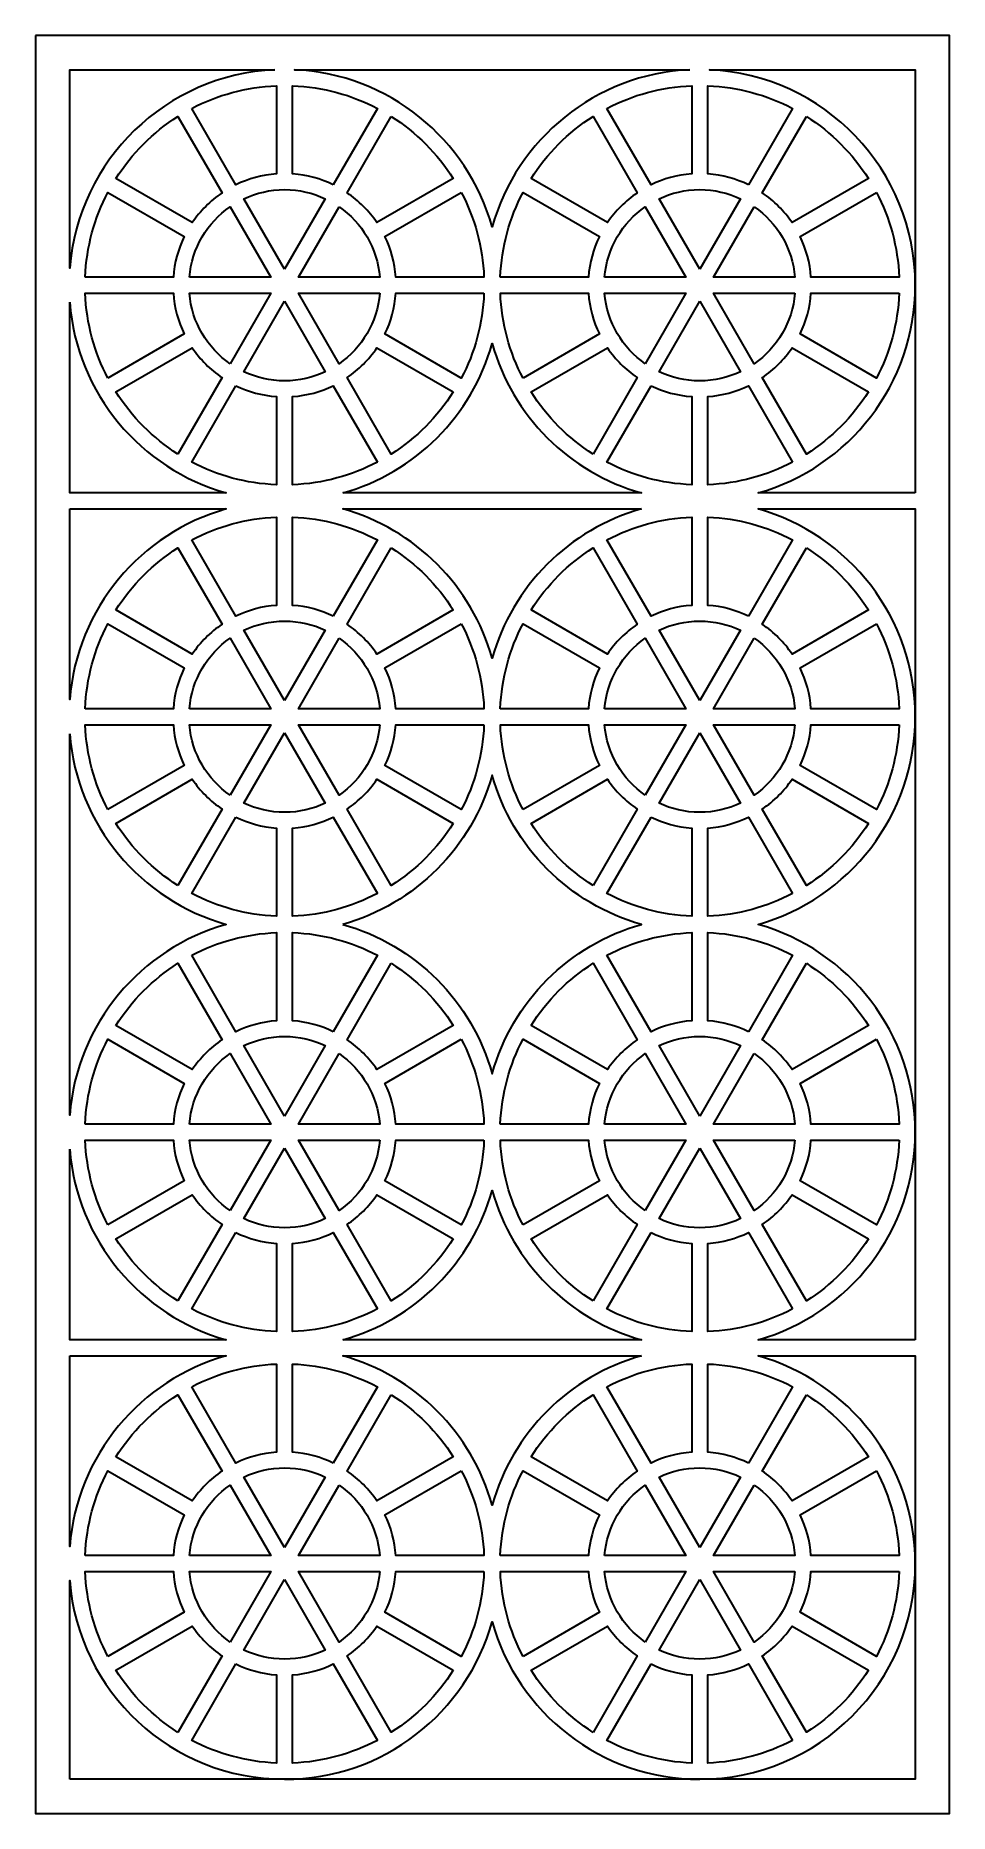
# Model space of a CAD drawing. Header units: centimetres. Extents: x 8.1 to 14.2, y -2.7 to 9.
import ezdxf

# ---------------------------------------------------------------- set-up
doc = ezdxf.new("R2010")
doc.units = ezdxf.units.CM
doc.header["$MEASUREMENT"] = 0
doc.layers.add('layer 1', color=7, linetype='Continuous')

msp = doc.modelspace()

# ---------------------------------------------------------------- linework, layer by layer
at = {"layer": 'layer 1', "color": 250, "lineweight": 30}
for points, knots in [([(8.13002, 9.00077), (8.13002, 9.00077), (14.15229, 9.00077), (14.15229, 9.00077), (14.15229, 9.00077), (14.15229, 9.00077), (14.15229, -2.70635), (14.15229, -2.70635), (14.15229, -2.70635), (14.15229, -2.70635), (8.13002, -2.70635), (8.13002, -2.70635), (8.13002, -2.70635), (8.13002, 1.28856), (8.13002, 5.11582), (8.13002, 9.00077)], [0, 0, 0, 0, 0.2, 0.2, 0.2, 0.2, 0.4, 0.4, 0.4, 0.4, 0.6, 0.6, 0.6, 0.6, 1, 1, 1, 1]), ([(9.70724, 8.7756), (9.70724, 8.7756), (8.35518, 8.7756), (8.35518, 8.7756), (8.35518, 8.7756), (8.35518, 8.7756), (8.35518, 7.46937), (8.35518, 7.46937), (8.35518, 7.46937), (8.41102, 8.18004), (8.99009, 8.74381), (9.70724, 8.7756)], [0, 0, 0, 0, 0.25, 0.25, 0.25, 0.25, 0.5, 0.5, 0.5, 0.5, 1, 1, 1, 1]), ([(9.15988, 8.52091), (9.15988, 8.52091), (9.45029, 8.01791), (9.45029, 8.01791), (9.45029, 8.01791), (9.53232, 8.05778), (9.62285, 8.08289), (9.71845, 8.08967), (9.71845, 8.08967), (9.71845, 8.08967), (9.71845, 8.67049), (9.71845, 8.67049), (9.71845, 8.67049), (9.51736, 8.66255), (9.32793, 8.60933), (9.15988, 8.52091)], [0, 0, 0, 0, 0.2, 0.2, 0.2, 0.2, 0.4, 0.4, 0.4, 0.4, 0.6, 0.6, 0.6, 0.6, 1, 1, 1, 1]), ([(10.09206, 8.01787), (10.09206, 8.01787), (10.38249, 8.52091), (10.38249, 8.52091), (10.38249, 8.52091), (10.21447, 8.60936), (10.02502, 8.66255), (9.82391, 8.67049), (9.82391, 8.67049), (9.82391, 8.67049), (9.82391, 8.08967), (9.82391, 8.08967), (9.82391, 8.08967), (9.91952, 8.08289), (10.01004, 8.05777), (10.09206, 8.01787)], [0, 0, 0, 0, 0.2, 0.2, 0.2, 0.2, 0.4, 0.4, 0.4, 0.4, 0.6, 0.6, 0.6, 0.6, 1, 1, 1, 1]), ([(12.44164, 8.7756), (12.44164, 8.7756), (9.83619, 8.7756), (9.83619, 8.7756), (9.83619, 8.7756), (10.45862, 8.74754), (10.97682, 8.31869), (11.13891, 7.74105), (11.13891, 7.74105), (11.30099, 8.31869), (11.81923, 8.74754), (12.44164, 8.7756)], [0, 0, 0, 0, 0.25, 0.25, 0.25, 0.25, 0.5, 0.5, 0.5, 0.5, 1, 1, 1, 1]), ([(11.89537, 8.52091), (11.89537, 8.52091), (12.18578, 8.01791), (12.18578, 8.01791), (12.18578, 8.01791), (12.26781, 8.05778), (12.35833, 8.08289), (12.45394, 8.08967), (12.45394, 8.08967), (12.45394, 8.08967), (12.45394, 8.67049), (12.45394, 8.67049), (12.45394, 8.67049), (12.25284, 8.66255), (12.06341, 8.60933), (11.89537, 8.52091)], [0, 0, 0, 0, 0.2, 0.2, 0.2, 0.2, 0.4, 0.4, 0.4, 0.4, 0.6, 0.6, 0.6, 0.6, 1, 1, 1, 1]), ([(12.82754, 8.01787), (12.82754, 8.01787), (13.11797, 8.52091), (13.11797, 8.52091), (13.11797, 8.52091), (12.94996, 8.60936), (12.76051, 8.66255), (12.5594, 8.67049), (12.5594, 8.67049), (12.5594, 8.67049), (12.5594, 8.08967), (12.5594, 8.08967), (12.5594, 8.08967), (12.655, 8.08289), (12.74552, 8.05777), (12.82754, 8.01787)], [0, 0, 0, 0, 0.2, 0.2, 0.2, 0.2, 0.4, 0.4, 0.4, 0.4, 0.6, 0.6, 0.6, 0.6, 1, 1, 1, 1]), ([(13.92712, 7.35664), (13.92712, 7.35664), (13.92712, 8.7756), (13.92712, 8.7756), (13.92712, 8.7756), (13.92712, 8.7756), (12.57059, 8.7756), (12.57059, 8.7756), (12.57059, 8.7756), (13.3253, 8.74214), (13.92712, 8.11958), (13.92712, 7.35664)], [0, 0, 0, 0, 0.25, 0.25, 0.25, 0.25, 0.5, 0.5, 0.5, 0.5, 1, 1, 1, 1]), ([(8.65969, 8.05927), (8.65969, 8.05927), (9.16278, 7.76881), (9.16278, 7.76881), (9.16278, 7.76881), (9.21519, 7.84596), (9.28185, 7.91267), (9.35902, 7.96505), (9.35902, 7.96505), (9.35902, 7.96505), (9.06859, 8.46811), (9.06859, 8.46811), (9.06859, 8.46811), (8.90391, 8.36381), (8.76405, 8.2239), (8.65969, 8.05927)], [0, 0, 0, 0, 0.2, 0.2, 0.2, 0.2, 0.4, 0.4, 0.4, 0.4, 0.6, 0.6, 0.6, 0.6, 1, 1, 1, 1]), ([(10.47378, 8.46808), (10.47378, 8.46808), (10.18332, 7.96501), (10.18332, 7.96501), (10.18332, 7.96501), (10.26049, 7.91261), (10.3272, 7.84596), (10.37959, 7.76879), (10.37959, 7.76879), (10.37959, 7.76879), (10.88263, 8.05923), (10.88263, 8.05923), (10.88263, 8.05923), (10.77831, 8.22388), (10.63841, 8.36375), (10.47378, 8.46808)], [0, 0, 0, 0, 0.2, 0.2, 0.2, 0.2, 0.4, 0.4, 0.4, 0.4, 0.6, 0.6, 0.6, 0.6, 1, 1, 1, 1]), ([(11.39518, 8.05927), (11.39518, 8.05927), (11.89826, 7.76881), (11.89826, 7.76881), (11.89826, 7.76881), (11.95067, 7.84596), (12.01734, 7.91267), (12.09451, 7.96505), (12.09451, 7.96505), (12.09451, 7.96505), (11.80408, 8.46811), (11.80408, 8.46811), (11.80408, 8.46811), (11.6394, 8.36381), (11.49953, 8.2239), (11.39518, 8.05927)], [0, 0, 0, 0, 0.2, 0.2, 0.2, 0.2, 0.4, 0.4, 0.4, 0.4, 0.6, 0.6, 0.6, 0.6, 1, 1, 1, 1]), ([(13.20926, 8.46808), (13.20926, 8.46808), (12.91881, 7.96501), (12.91881, 7.96501), (12.91881, 7.96501), (12.99597, 7.91261), (13.06269, 7.84596), (13.11507, 7.76879), (13.11507, 7.76879), (13.11507, 7.76879), (13.61812, 8.05923), (13.61812, 8.05923), (13.61812, 8.05923), (13.51379, 8.22388), (13.3739, 8.36375), (13.20926, 8.46808)], [0, 0, 0, 0, 0.2, 0.2, 0.2, 0.2, 0.4, 0.4, 0.4, 0.4, 0.6, 0.6, 0.6, 0.6, 1, 1, 1, 1]), ([(8.45726, 7.40939), (8.45726, 7.40939), (9.03814, 7.40939), (9.03814, 7.40939), (9.03814, 7.40939), (9.04492, 7.50499), (9.07001, 7.59554), (9.10992, 7.67754), (9.10992, 7.67754), (9.10992, 7.67754), (8.60684, 7.96799), (8.60684, 7.96799), (8.60684, 7.96799), (8.51835, 7.79998), (8.4652, 7.61048), (8.45726, 7.40939)], [0, 0, 0, 0, 0.2, 0.2, 0.2, 0.2, 0.4, 0.4, 0.4, 0.4, 0.6, 0.6, 0.6, 0.6, 1, 1, 1, 1]), ([(9.77118, 7.4621), (9.77118, 7.4621), (10.03918, 7.92628), (10.03918, 7.92628), (10.03918, 7.92628), (9.95785, 7.96464), (9.86705, 7.98613), (9.77118, 7.98613), (9.77118, 7.98613), (9.67533, 7.98613), (9.58452, 7.96463), (9.50318, 7.92629), (9.50318, 7.92629), (9.50318, 7.92629), (9.77118, 7.4621), (9.77118, 7.4621)], [0, 0, 0, 0, 0.2, 0.2, 0.2, 0.2, 0.4, 0.4, 0.4, 0.4, 0.6, 0.6, 0.6, 0.6, 1, 1, 1, 1]), ([(10.93547, 7.96795), (10.93547, 7.96795), (10.43245, 7.67753), (10.43245, 7.67753), (10.43245, 7.67753), (10.47235, 7.59552), (10.49745, 7.50498), (10.50424, 7.40938), (10.50424, 7.40938), (10.50424, 7.40938), (11.08503, 7.40938), (11.08503, 7.40938), (11.08503, 7.40938), (11.0771, 7.61048), (11.02391, 7.79993), (10.93547, 7.96795)], [0, 0, 0, 0, 0.2, 0.2, 0.2, 0.2, 0.4, 0.4, 0.4, 0.4, 0.6, 0.6, 0.6, 0.6, 1, 1, 1, 1]), ([(11.19274, 7.40939), (11.19274, 7.40939), (11.77362, 7.40939), (11.77362, 7.40939), (11.77362, 7.40939), (11.78041, 7.50499), (11.80549, 7.59554), (11.84541, 7.67754), (11.84541, 7.67754), (11.84541, 7.67754), (11.34232, 7.96799), (11.34232, 7.96799), (11.34232, 7.96799), (11.25384, 7.79998), (11.20068, 7.61048), (11.19274, 7.40939)], [0, 0, 0, 0, 0.2, 0.2, 0.2, 0.2, 0.4, 0.4, 0.4, 0.4, 0.6, 0.6, 0.6, 0.6, 1, 1, 1, 1]), ([(12.50667, 7.4621), (12.50667, 7.4621), (12.77466, 7.92628), (12.77466, 7.92628), (12.77466, 7.92628), (12.69334, 7.96464), (12.60253, 7.98613), (12.50667, 7.98613), (12.50667, 7.98613), (12.41081, 7.98613), (12.32, 7.96463), (12.23867, 7.92629), (12.23867, 7.92629), (12.23867, 7.92629), (12.50667, 7.4621), (12.50667, 7.4621)], [0, 0, 0, 0, 0.2, 0.2, 0.2, 0.2, 0.4, 0.4, 0.4, 0.4, 0.6, 0.6, 0.6, 0.6, 1, 1, 1, 1]), ([(13.67095, 7.96795), (13.67095, 7.96795), (13.16793, 7.67753), (13.16793, 7.67753), (13.16793, 7.67753), (13.20784, 7.59552), (13.23294, 7.50498), (13.23973, 7.40938), (13.23973, 7.40938), (13.23973, 7.40938), (13.82052, 7.40938), (13.82052, 7.40938), (13.82052, 7.40938), (13.81259, 7.61048), (13.7594, 7.79993), (13.67095, 7.96795)], [0, 0, 0, 0, 0.2, 0.2, 0.2, 0.2, 0.4, 0.4, 0.4, 0.4, 0.6, 0.6, 0.6, 0.6, 1, 1, 1, 1]), ([(9.14392, 7.40939), (9.14392, 7.40939), (9.67984, 7.40939), (9.67984, 7.40939), (9.67984, 7.40939), (9.67984, 7.40939), (9.4119, 7.87347), (9.4119, 7.87347), (9.4119, 7.87347), (9.26217, 7.76917), (9.15988, 7.60152), (9.14392, 7.40939)], [0, 0, 0, 0, 0.25, 0.25, 0.25, 0.25, 0.5, 0.5, 0.5, 0.5, 1, 1, 1, 1]), ([(10.13047, 7.87348), (10.13047, 7.87348), (9.86253, 7.40938), (9.86253, 7.40938), (9.86253, 7.40938), (9.86253, 7.40938), (10.39843, 7.40938), (10.39843, 7.40938), (10.39843, 7.40938), (10.38249, 7.60151), (10.28019, 7.76919), (10.13047, 7.87348)], [0, 0, 0, 0, 0.25, 0.25, 0.25, 0.25, 0.5, 0.5, 0.5, 0.5, 1, 1, 1, 1]), ([(11.87941, 7.40939), (11.87941, 7.40939), (12.41533, 7.40939), (12.41533, 7.40939), (12.41533, 7.40939), (12.41533, 7.40939), (12.14739, 7.87347), (12.14739, 7.87347), (12.14739, 7.87347), (11.99765, 7.76917), (11.89537, 7.60152), (11.87941, 7.40939)], [0, 0, 0, 0, 0.25, 0.25, 0.25, 0.25, 0.5, 0.5, 0.5, 0.5, 1, 1, 1, 1]), ([(12.86596, 7.87348), (12.86596, 7.87348), (12.59801, 7.40938), (12.59801, 7.40938), (12.59801, 7.40938), (12.59801, 7.40938), (13.13392, 7.40938), (13.13392, 7.40938), (13.13392, 7.40938), (13.11797, 7.60151), (13.01567, 7.76919), (12.86596, 7.87348)], [0, 0, 0, 0, 0.25, 0.25, 0.25, 0.25, 0.5, 0.5, 0.5, 0.5, 1, 1, 1, 1]), ([(8.60687, 6.7453), (8.60687, 6.7453), (9.1099, 7.03574), (9.1099, 7.03574), (9.1099, 7.03574), (9.07003, 7.11776), (9.04491, 7.20833), (9.03812, 7.30392), (9.03812, 7.30392), (9.03812, 7.30392), (8.45733, 7.30392), (8.45733, 7.30392), (8.45733, 7.30392), (8.46526, 7.10283), (8.51845, 6.91333), (8.60687, 6.7453)], [0, 0, 0, 0, 0.2, 0.2, 0.2, 0.2, 0.4, 0.4, 0.4, 0.4, 0.6, 0.6, 0.6, 0.6, 1, 1, 1, 1]), ([(9.41188, 6.83975), (9.41188, 6.83975), (9.67986, 7.30392), (9.67986, 7.30392), (9.67986, 7.30392), (9.67986, 7.30392), (9.14393, 7.30392), (9.14393, 7.30392), (9.14393, 7.30392), (9.15988, 7.11177), (9.26218, 6.94406), (9.41188, 6.83975)], [0, 0, 0, 0, 0.25, 0.25, 0.25, 0.25, 0.5, 0.5, 0.5, 0.5, 1, 1, 1, 1]), ([(10.39845, 7.30393), (10.39845, 7.30393), (9.86251, 7.30393), (9.86251, 7.30393), (9.86251, 7.30393), (9.86251, 7.30393), (10.13048, 6.83979), (10.13048, 6.83979), (10.13048, 6.83979), (10.28022, 6.9441), (10.38251, 7.11178), (10.39845, 7.30393)], [0, 0, 0, 0, 0.25, 0.25, 0.25, 0.25, 0.5, 0.5, 0.5, 0.5, 1, 1, 1, 1]), ([(11.08511, 7.30393), (11.08511, 7.30393), (10.50424, 7.30393), (10.50424, 7.30393), (10.50424, 7.30393), (10.49745, 7.20833), (10.47236, 7.11777), (10.43246, 7.03575), (10.43246, 7.03575), (10.43246, 7.03575), (10.93556, 6.74528), (10.93556, 6.74528), (10.93556, 6.74528), (11.02403, 6.91332), (11.07717, 7.10281), (11.08511, 7.30393)], [0, 0, 0, 0, 0.2, 0.2, 0.2, 0.2, 0.4, 0.4, 0.4, 0.4, 0.6, 0.6, 0.6, 0.6, 1, 1, 1, 1]), ([(11.34235, 6.7453), (11.34235, 6.7453), (11.84539, 7.03574), (11.84539, 7.03574), (11.84539, 7.03574), (11.80551, 7.11776), (11.78039, 7.20833), (11.77361, 7.30392), (11.77361, 7.30392), (11.77361, 7.30392), (11.19282, 7.30392), (11.19282, 7.30392), (11.19282, 7.30392), (11.20075, 7.10283), (11.25393, 6.91333), (11.34235, 6.7453)], [0, 0, 0, 0, 0.2, 0.2, 0.2, 0.2, 0.4, 0.4, 0.4, 0.4, 0.6, 0.6, 0.6, 0.6, 1, 1, 1, 1]), ([(12.14737, 6.83975), (12.14737, 6.83975), (12.41535, 7.30392), (12.41535, 7.30392), (12.41535, 7.30392), (12.41535, 7.30392), (11.87942, 7.30392), (11.87942, 7.30392), (11.87942, 7.30392), (11.89537, 7.11177), (11.99767, 6.94406), (12.14737, 6.83975)], [0, 0, 0, 0, 0.25, 0.25, 0.25, 0.25, 0.5, 0.5, 0.5, 0.5, 1, 1, 1, 1]), ([(13.13394, 7.30393), (13.13394, 7.30393), (12.598, 7.30393), (12.598, 7.30393), (12.598, 7.30393), (12.598, 7.30393), (12.86597, 6.83979), (12.86597, 6.83979), (12.86597, 6.83979), (13.0157, 6.9441), (13.11799, 7.11178), (13.13394, 7.30393)], [0, 0, 0, 0, 0.25, 0.25, 0.25, 0.25, 0.5, 0.5, 0.5, 0.5, 1, 1, 1, 1]), ([(13.92712, 5.98892), (13.92712, 5.98892), (13.92712, 7.35664), (13.92712, 7.35664), (13.92712, 7.35664), (13.92712, 6.70556), (13.4888, 6.15669), (12.89124, 5.98892), (12.89124, 5.98892), (12.89124, 5.98892), (13.92712, 5.98892), (13.92712, 5.98892)], [0, 0, 0, 0, 0.25, 0.25, 0.25, 0.25, 0.5, 0.5, 0.5, 0.5, 1, 1, 1, 1]), ([(13.82059, 7.30393), (13.82059, 7.30393), (13.23973, 7.30393), (13.23973, 7.30393), (13.23973, 7.30393), (13.23294, 7.20833), (13.20785, 7.11777), (13.16795, 7.03575), (13.16795, 7.03575), (13.16795, 7.03575), (13.67105, 6.74528), (13.67105, 6.74528), (13.67105, 6.74528), (13.75951, 6.91332), (13.81265, 7.10281), (13.82059, 7.30393)], [0, 0, 0, 0, 0.2, 0.2, 0.2, 0.2, 0.4, 0.4, 0.4, 0.4, 0.6, 0.6, 0.6, 0.6, 1, 1, 1, 1]), ([(8.35518, 7.2442), (8.35518, 7.2442), (8.35518, 5.98892), (8.35518, 5.98892), (8.35518, 5.98892), (8.35518, 5.98892), (9.38661, 5.98892), (9.38661, 5.98892), (9.38661, 5.98892), (8.82379, 6.14694), (8.40229, 6.64305), (8.35518, 7.2442)], [0, 0, 0, 0, 0.25, 0.25, 0.25, 0.25, 0.5, 0.5, 0.5, 0.5, 1, 1, 1, 1]), ([(9.77118, 7.25117), (9.77118, 7.25117), (9.50317, 6.78696), (9.50317, 6.78696), (9.50317, 6.78696), (9.58448, 6.74861), (9.67532, 6.72716), (9.77118, 6.72716), (9.77118, 6.72716), (9.86705, 6.72716), (9.95788, 6.74861), (10.0392, 6.78697), (10.0392, 6.78697), (10.0392, 6.78697), (9.77118, 7.25117), (9.77118, 7.25117)], [0, 0, 0, 0, 0.2, 0.2, 0.2, 0.2, 0.4, 0.4, 0.4, 0.4, 0.6, 0.6, 0.6, 0.6, 1, 1, 1, 1]), ([(12.50667, 7.25117), (12.50667, 7.25117), (12.23865, 6.78696), (12.23865, 6.78696), (12.23865, 6.78696), (12.31997, 6.74861), (12.41081, 6.72716), (12.50667, 6.72716), (12.50667, 6.72716), (12.60253, 6.72716), (12.69337, 6.74861), (12.77468, 6.78697), (12.77468, 6.78697), (12.77468, 6.78697), (12.50667, 7.25117), (12.50667, 7.25117)], [0, 0, 0, 0, 0.2, 0.2, 0.2, 0.2, 0.4, 0.4, 0.4, 0.4, 0.6, 0.6, 0.6, 0.6, 1, 1, 1, 1]), ([(9.06857, 6.24512), (9.06857, 6.24512), (9.359, 6.74818), (9.359, 6.74818), (9.359, 6.74818), (9.28184, 6.80058), (9.21511, 6.86727), (9.16273, 6.94446), (9.16273, 6.94446), (9.16273, 6.94446), (8.65969, 6.65404), (8.65969, 6.65404), (8.65969, 6.65404), (8.764, 6.48937), (8.90392, 6.34944), (9.06857, 6.24512)], [0, 0, 0, 0, 0.2, 0.2, 0.2, 0.2, 0.4, 0.4, 0.4, 0.4, 0.6, 0.6, 0.6, 0.6, 1, 1, 1, 1]), ([(10.15589, 5.98892), (10.15589, 5.98892), (12.12192, 5.98892), (12.12192, 5.98892), (12.12192, 5.98892), (11.6467, 6.12238), (11.27226, 6.49691), (11.13891, 6.97217), (11.13891, 6.97217), (11.00555, 6.49691), (10.63111, 6.12238), (10.15589, 5.98892)], [0, 0, 0, 0, 0.25, 0.25, 0.25, 0.25, 0.5, 0.5, 0.5, 0.5, 1, 1, 1, 1]), ([(10.88272, 6.65402), (10.88272, 6.65402), (10.37964, 6.94448), (10.37964, 6.94448), (10.37964, 6.94448), (10.32725, 6.86729), (10.26056, 6.80059), (10.18337, 6.74818), (10.18337, 6.74818), (10.18337, 6.74818), (10.47382, 6.24513), (10.47382, 6.24513), (10.47382, 6.24513), (10.6385, 6.34946), (10.77838, 6.48936), (10.88272, 6.65402)], [0, 0, 0, 0, 0.2, 0.2, 0.2, 0.2, 0.4, 0.4, 0.4, 0.4, 0.6, 0.6, 0.6, 0.6, 1, 1, 1, 1]), ([(11.80405, 6.24512), (11.80405, 6.24512), (12.09449, 6.74818), (12.09449, 6.74818), (12.09449, 6.74818), (12.01732, 6.80058), (11.9506, 6.86727), (11.89821, 6.94446), (11.89821, 6.94446), (11.89821, 6.94446), (11.39518, 6.65404), (11.39518, 6.65404), (11.39518, 6.65404), (11.49949, 6.48937), (11.63941, 6.34944), (11.80405, 6.24512)], [0, 0, 0, 0, 0.2, 0.2, 0.2, 0.2, 0.4, 0.4, 0.4, 0.4, 0.6, 0.6, 0.6, 0.6, 1, 1, 1, 1]), ([(13.6182, 6.65402), (13.6182, 6.65402), (13.11512, 6.94448), (13.11512, 6.94448), (13.11512, 6.94448), (13.06273, 6.86729), (12.99605, 6.80059), (12.91886, 6.74818), (12.91886, 6.74818), (12.91886, 6.74818), (13.2093, 6.24513), (13.2093, 6.24513), (13.2093, 6.24513), (13.37398, 6.34946), (13.51387, 6.48936), (13.6182, 6.65402)], [0, 0, 0, 0, 0.2, 0.2, 0.2, 0.2, 0.4, 0.4, 0.4, 0.4, 0.6, 0.6, 0.6, 0.6, 1, 1, 1, 1]), ([(9.45028, 6.69534), (9.45028, 6.69534), (9.15983, 6.19228), (9.15983, 6.19228), (9.15983, 6.19228), (9.32785, 6.10384), (9.51733, 6.05072), (9.71845, 6.04278), (9.71845, 6.04278), (9.71845, 6.04278), (9.71845, 6.62359), (9.71845, 6.62359), (9.71845, 6.62359), (9.62284, 6.63038), (9.5323, 6.65545), (9.45028, 6.69534)], [0, 0, 0, 0, 0.2, 0.2, 0.2, 0.2, 0.4, 0.4, 0.4, 0.4, 0.6, 0.6, 0.6, 0.6, 1, 1, 1, 1]), ([(10.38252, 6.19232), (10.38252, 6.19232), (10.09211, 6.69534), (10.09211, 6.69534), (10.09211, 6.69534), (10.01009, 6.65545), (9.91953, 6.63038), (9.82391, 6.62359), (9.82391, 6.62359), (9.82391, 6.62359), (9.82391, 6.04278), (9.82391, 6.04278), (9.82391, 6.04278), (10.02503, 6.05073), (10.21447, 6.10388), (10.38252, 6.19232)], [0, 0, 0, 0, 0.2, 0.2, 0.2, 0.2, 0.4, 0.4, 0.4, 0.4, 0.6, 0.6, 0.6, 0.6, 1, 1, 1, 1]), ([(12.18577, 6.69534), (12.18577, 6.69534), (11.89531, 6.19228), (11.89531, 6.19228), (11.89531, 6.19228), (12.06333, 6.10384), (12.25282, 6.05072), (12.45394, 6.04278), (12.45394, 6.04278), (12.45394, 6.04278), (12.45394, 6.62359), (12.45394, 6.62359), (12.45394, 6.62359), (12.35833, 6.63038), (12.26779, 6.65545), (12.18577, 6.69534)], [0, 0, 0, 0, 0.2, 0.2, 0.2, 0.2, 0.4, 0.4, 0.4, 0.4, 0.6, 0.6, 0.6, 0.6, 1, 1, 1, 1]), ([(13.118, 6.19232), (13.118, 6.19232), (12.82759, 6.69534), (12.82759, 6.69534), (12.82759, 6.69534), (12.74557, 6.65545), (12.65501, 6.63038), (12.5594, 6.62359), (12.5594, 6.62359), (12.5594, 6.62359), (12.5594, 6.04278), (12.5594, 6.04278), (12.5594, 6.04278), (12.76052, 6.05073), (12.94996, 6.10388), (13.118, 6.19232)], [0, 0, 0, 0, 0.2, 0.2, 0.2, 0.2, 0.4, 0.4, 0.4, 0.4, 0.6, 0.6, 0.6, 0.6, 1, 1, 1, 1]), ([(8.35518, 5.88346), (8.35518, 5.88346), (8.35518, 4.62812), (8.35518, 4.62812), (8.35518, 4.62812), (8.4023, 5.2294), (8.82397, 5.72556), (9.38695, 5.88346), (9.38695, 5.88346), (9.38695, 5.88346), (8.35518, 5.88346), (8.35518, 5.88346)], [0, 0, 0, 0, 0.25, 0.25, 0.25, 0.25, 0.5, 0.5, 0.5, 0.5, 1, 1, 1, 1]), ([(12.12229, 5.88346), (12.12229, 5.88346), (10.15552, 5.88346), (10.15552, 5.88346), (10.15552, 5.88346), (10.63091, 5.75009), (11.00551, 5.37549), (11.13891, 4.9001), (11.13891, 4.9001), (11.27229, 5.37549), (11.6469, 5.75009), (12.12229, 5.88346)], [0, 0, 0, 0, 0.25, 0.25, 0.25, 0.25, 0.5, 0.5, 0.5, 0.5, 1, 1, 1, 1]), ([(13.92712, 4.51569), (13.92712, 4.51569), (13.92712, 5.88346), (13.92712, 5.88346), (13.92712, 5.88346), (13.92712, 5.88346), (12.89089, 5.88346), (12.89089, 5.88346), (12.89089, 5.88346), (13.48862, 5.71582), (13.92712, 5.1669), (13.92712, 4.51569)], [0, 0, 0, 0, 0.25, 0.25, 0.25, 0.25, 0.5, 0.5, 0.5, 0.5, 1, 1, 1, 1]), ([(9.15988, 5.67996), (9.15988, 5.67996), (9.45029, 5.17696), (9.45029, 5.17696), (9.45029, 5.17696), (9.53232, 5.21684), (9.62285, 5.24195), (9.71845, 5.24873), (9.71845, 5.24873), (9.71845, 5.24873), (9.71845, 5.82954), (9.71845, 5.82954), (9.71845, 5.82954), (9.51736, 5.8216), (9.32793, 5.76838), (9.15988, 5.67996)], [0, 0, 0, 0, 0.2, 0.2, 0.2, 0.2, 0.4, 0.4, 0.4, 0.4, 0.6, 0.6, 0.6, 0.6, 1, 1, 1, 1]), ([(10.09206, 5.17692), (10.09206, 5.17692), (10.38249, 5.67996), (10.38249, 5.67996), (10.38249, 5.67996), (10.21447, 5.76842), (10.02502, 5.8216), (9.82391, 5.82954), (9.82391, 5.82954), (9.82391, 5.82954), (9.82391, 5.24873), (9.82391, 5.24873), (9.82391, 5.24873), (9.91952, 5.24195), (10.01004, 5.21682), (10.09206, 5.17692)], [0, 0, 0, 0, 0.2, 0.2, 0.2, 0.2, 0.4, 0.4, 0.4, 0.4, 0.6, 0.6, 0.6, 0.6, 1, 1, 1, 1]), ([(11.89537, 5.67996), (11.89537, 5.67996), (12.18578, 5.17696), (12.18578, 5.17696), (12.18578, 5.17696), (12.26781, 5.21684), (12.35833, 5.24195), (12.45394, 5.24873), (12.45394, 5.24873), (12.45394, 5.24873), (12.45394, 5.82954), (12.45394, 5.82954), (12.45394, 5.82954), (12.25284, 5.8216), (12.06341, 5.76838), (11.89537, 5.67996)], [0, 0, 0, 0, 0.2, 0.2, 0.2, 0.2, 0.4, 0.4, 0.4, 0.4, 0.6, 0.6, 0.6, 0.6, 1, 1, 1, 1]), ([(12.82754, 5.17692), (12.82754, 5.17692), (13.11797, 5.67996), (13.11797, 5.67996), (13.11797, 5.67996), (12.94996, 5.76842), (12.76051, 5.8216), (12.5594, 5.82954), (12.5594, 5.82954), (12.5594, 5.82954), (12.5594, 5.24873), (12.5594, 5.24873), (12.5594, 5.24873), (12.655, 5.24195), (12.74552, 5.21682), (12.82754, 5.17692)], [0, 0, 0, 0, 0.2, 0.2, 0.2, 0.2, 0.4, 0.4, 0.4, 0.4, 0.6, 0.6, 0.6, 0.6, 1, 1, 1, 1]), ([(8.65969, 5.21832), (8.65969, 5.21832), (9.16278, 4.92786), (9.16278, 4.92786), (9.16278, 4.92786), (9.21519, 5.00501), (9.28185, 5.07172), (9.35902, 5.1241), (9.35902, 5.1241), (9.35902, 5.1241), (9.06859, 5.62716), (9.06859, 5.62716), (9.06859, 5.62716), (8.90391, 5.52285), (8.76405, 5.38295), (8.65969, 5.21832)], [0, 0, 0, 0, 0.2, 0.2, 0.2, 0.2, 0.4, 0.4, 0.4, 0.4, 0.6, 0.6, 0.6, 0.6, 1, 1, 1, 1]), ([(10.47378, 5.62713), (10.47378, 5.62713), (10.18332, 5.12406), (10.18332, 5.12406), (10.18332, 5.12406), (10.26049, 5.07167), (10.3272, 5.00501), (10.37959, 4.92785), (10.37959, 4.92785), (10.37959, 4.92785), (10.88263, 5.21828), (10.88263, 5.21828), (10.88263, 5.21828), (10.77831, 5.38293), (10.63841, 5.5228), (10.47378, 5.62713)], [0, 0, 0, 0, 0.2, 0.2, 0.2, 0.2, 0.4, 0.4, 0.4, 0.4, 0.6, 0.6, 0.6, 0.6, 1, 1, 1, 1]), ([(11.39518, 5.21832), (11.39518, 5.21832), (11.89826, 4.92786), (11.89826, 4.92786), (11.89826, 4.92786), (11.95067, 5.00501), (12.01734, 5.07172), (12.09451, 5.1241), (12.09451, 5.1241), (12.09451, 5.1241), (11.80408, 5.62716), (11.80408, 5.62716), (11.80408, 5.62716), (11.6394, 5.52285), (11.49953, 5.38295), (11.39518, 5.21832)], [0, 0, 0, 0, 0.2, 0.2, 0.2, 0.2, 0.4, 0.4, 0.4, 0.4, 0.6, 0.6, 0.6, 0.6, 1, 1, 1, 1]), ([(13.20926, 5.62713), (13.20926, 5.62713), (12.91881, 5.12406), (12.91881, 5.12406), (12.91881, 5.12406), (12.99597, 5.07167), (13.06269, 5.00501), (13.11507, 4.92785), (13.11507, 4.92785), (13.11507, 4.92785), (13.61812, 5.21828), (13.61812, 5.21828), (13.61812, 5.21828), (13.51379, 5.38293), (13.3739, 5.5228), (13.20926, 5.62713)], [0, 0, 0, 0, 0.2, 0.2, 0.2, 0.2, 0.4, 0.4, 0.4, 0.4, 0.6, 0.6, 0.6, 0.6, 1, 1, 1, 1]), ([(8.45726, 4.56844), (8.45726, 4.56844), (9.03814, 4.56844), (9.03814, 4.56844), (9.03814, 4.56844), (9.04492, 4.66404), (9.07001, 4.75459), (9.10992, 4.83659), (9.10992, 4.83659), (9.10992, 4.83659), (8.60684, 5.12704), (8.60684, 5.12704), (8.60684, 5.12704), (8.51835, 4.95903), (8.4652, 4.76954), (8.45726, 4.56844)], [0, 0, 0, 0, 0.2, 0.2, 0.2, 0.2, 0.4, 0.4, 0.4, 0.4, 0.6, 0.6, 0.6, 0.6, 1, 1, 1, 1]), ([(9.77118, 4.62115), (9.77118, 4.62115), (10.03918, 5.08533), (10.03918, 5.08533), (10.03918, 5.08533), (9.95785, 5.12369), (9.86705, 5.14518), (9.77118, 5.14518), (9.77118, 5.14518), (9.67533, 5.14518), (9.58452, 5.12368), (9.50318, 5.08534), (9.50318, 5.08534), (9.50318, 5.08534), (9.77118, 4.62115), (9.77118, 4.62115)], [0, 0, 0, 0, 0.2, 0.2, 0.2, 0.2, 0.4, 0.4, 0.4, 0.4, 0.6, 0.6, 0.6, 0.6, 1, 1, 1, 1]), ([(10.93547, 5.127), (10.93547, 5.127), (10.43245, 4.83658), (10.43245, 4.83658), (10.43245, 4.83658), (10.47235, 4.75457), (10.49745, 4.66403), (10.50424, 4.56843), (10.50424, 4.56843), (10.50424, 4.56843), (11.08503, 4.56843), (11.08503, 4.56843), (11.08503, 4.56843), (11.0771, 4.76954), (11.02391, 4.95898), (10.93547, 5.127)], [0, 0, 0, 0, 0.2, 0.2, 0.2, 0.2, 0.4, 0.4, 0.4, 0.4, 0.6, 0.6, 0.6, 0.6, 1, 1, 1, 1]), ([(11.19274, 4.56844), (11.19274, 4.56844), (11.77362, 4.56844), (11.77362, 4.56844), (11.77362, 4.56844), (11.78041, 4.66404), (11.80549, 4.75459), (11.84541, 4.83659), (11.84541, 4.83659), (11.84541, 4.83659), (11.34232, 5.12704), (11.34232, 5.12704), (11.34232, 5.12704), (11.25384, 4.95903), (11.20068, 4.76954), (11.19274, 4.56844)], [0, 0, 0, 0, 0.2, 0.2, 0.2, 0.2, 0.4, 0.4, 0.4, 0.4, 0.6, 0.6, 0.6, 0.6, 1, 1, 1, 1]), ([(12.50667, 4.62115), (12.50667, 4.62115), (12.77466, 5.08533), (12.77466, 5.08533), (12.77466, 5.08533), (12.69334, 5.12369), (12.60253, 5.14518), (12.50667, 5.14518), (12.50667, 5.14518), (12.41081, 5.14518), (12.32, 5.12368), (12.23867, 5.08534), (12.23867, 5.08534), (12.23867, 5.08534), (12.50667, 4.62115), (12.50667, 4.62115)], [0, 0, 0, 0, 0.2, 0.2, 0.2, 0.2, 0.4, 0.4, 0.4, 0.4, 0.6, 0.6, 0.6, 0.6, 1, 1, 1, 1]), ([(13.67095, 5.127), (13.67095, 5.127), (13.16793, 4.83658), (13.16793, 4.83658), (13.16793, 4.83658), (13.20784, 4.75457), (13.23294, 4.66403), (13.23973, 4.56843), (13.23973, 4.56843), (13.23973, 4.56843), (13.82052, 4.56843), (13.82052, 4.56843), (13.82052, 4.56843), (13.81259, 4.76954), (13.7594, 4.95898), (13.67095, 5.127)], [0, 0, 0, 0, 0.2, 0.2, 0.2, 0.2, 0.4, 0.4, 0.4, 0.4, 0.6, 0.6, 0.6, 0.6, 1, 1, 1, 1]), ([(9.14392, 4.56844), (9.14392, 4.56844), (9.67984, 4.56844), (9.67984, 4.56844), (9.67984, 4.56844), (9.67984, 4.56844), (9.4119, 5.03252), (9.4119, 5.03252), (9.4119, 5.03252), (9.26217, 4.92823), (9.15988, 4.76057), (9.14392, 4.56844)], [0, 0, 0, 0, 0.25, 0.25, 0.25, 0.25, 0.5, 0.5, 0.5, 0.5, 1, 1, 1, 1]), ([(10.13047, 5.03253), (10.13047, 5.03253), (9.86253, 4.56843), (9.86253, 4.56843), (9.86253, 4.56843), (9.86253, 4.56843), (10.39843, 4.56843), (10.39843, 4.56843), (10.39843, 4.56843), (10.38249, 4.76056), (10.28019, 4.92824), (10.13047, 5.03253)], [0, 0, 0, 0, 0.25, 0.25, 0.25, 0.25, 0.5, 0.5, 0.5, 0.5, 1, 1, 1, 1]), ([(11.87941, 4.56844), (11.87941, 4.56844), (12.41533, 4.56844), (12.41533, 4.56844), (12.41533, 4.56844), (12.41533, 4.56844), (12.14739, 5.03252), (12.14739, 5.03252), (12.14739, 5.03252), (11.99765, 4.92823), (11.89537, 4.76057), (11.87941, 4.56844)], [0, 0, 0, 0, 0.25, 0.25, 0.25, 0.25, 0.5, 0.5, 0.5, 0.5, 1, 1, 1, 1]), ([(12.86596, 5.03253), (12.86596, 5.03253), (12.59801, 4.56843), (12.59801, 4.56843), (12.59801, 4.56843), (12.59801, 4.56843), (13.13392, 4.56843), (13.13392, 4.56843), (13.13392, 4.56843), (13.11797, 4.76056), (13.01567, 4.92824), (12.86596, 5.03253)], [0, 0, 0, 0, 0.25, 0.25, 0.25, 0.25, 0.5, 0.5, 0.5, 0.5, 1, 1, 1, 1]), ([(8.60687, 3.90435), (8.60687, 3.90435), (9.1099, 4.19479), (9.1099, 4.19479), (9.1099, 4.19479), (9.07003, 4.2768), (9.04491, 4.36738), (9.03812, 4.46297), (9.03812, 4.46297), (9.03812, 4.46297), (8.45733, 4.46297), (8.45733, 4.46297), (8.45733, 4.46297), (8.46526, 4.26188), (8.51845, 4.07238), (8.60687, 3.90435)], [0, 0, 0, 0, 0.2, 0.2, 0.2, 0.2, 0.4, 0.4, 0.4, 0.4, 0.6, 0.6, 0.6, 0.6, 1, 1, 1, 1]), ([(9.41188, 3.99881), (9.41188, 3.99881), (9.67986, 4.46297), (9.67986, 4.46297), (9.67986, 4.46297), (9.67986, 4.46297), (9.14393, 4.46297), (9.14393, 4.46297), (9.14393, 4.46297), (9.15988, 4.27082), (9.26218, 4.10311), (9.41188, 3.99881)], [0, 0, 0, 0, 0.25, 0.25, 0.25, 0.25, 0.5, 0.5, 0.5, 0.5, 1, 1, 1, 1]), ([(10.39845, 4.46298), (10.39845, 4.46298), (9.86251, 4.46298), (9.86251, 4.46298), (9.86251, 4.46298), (9.86251, 4.46298), (10.13048, 3.99884), (10.13048, 3.99884), (10.13048, 3.99884), (10.28022, 4.10315), (10.38251, 4.27082), (10.39845, 4.46298)], [0, 0, 0, 0, 0.25, 0.25, 0.25, 0.25, 0.5, 0.5, 0.5, 0.5, 1, 1, 1, 1]), ([(11.08511, 4.46298), (11.08511, 4.46298), (10.50424, 4.46298), (10.50424, 4.46298), (10.50424, 4.46298), (10.49745, 4.36738), (10.47236, 4.27683), (10.43246, 4.1948), (10.43246, 4.1948), (10.43246, 4.1948), (10.93556, 3.90433), (10.93556, 3.90433), (10.93556, 3.90433), (11.02403, 4.07237), (11.07717, 4.26186), (11.08511, 4.46298)], [0, 0, 0, 0, 0.2, 0.2, 0.2, 0.2, 0.4, 0.4, 0.4, 0.4, 0.6, 0.6, 0.6, 0.6, 1, 1, 1, 1]), ([(11.34235, 3.90435), (11.34235, 3.90435), (11.84539, 4.19479), (11.84539, 4.19479), (11.84539, 4.19479), (11.80551, 4.2768), (11.78039, 4.36738), (11.77361, 4.46297), (11.77361, 4.46297), (11.77361, 4.46297), (11.19282, 4.46297), (11.19282, 4.46297), (11.19282, 4.46297), (11.20075, 4.26188), (11.25393, 4.07238), (11.34235, 3.90435)], [0, 0, 0, 0, 0.2, 0.2, 0.2, 0.2, 0.4, 0.4, 0.4, 0.4, 0.6, 0.6, 0.6, 0.6, 1, 1, 1, 1]), ([(12.14737, 3.99881), (12.14737, 3.99881), (12.41535, 4.46297), (12.41535, 4.46297), (12.41535, 4.46297), (12.41535, 4.46297), (11.87942, 4.46297), (11.87942, 4.46297), (11.87942, 4.46297), (11.89537, 4.27082), (11.99767, 4.10311), (12.14737, 3.99881)], [0, 0, 0, 0, 0.25, 0.25, 0.25, 0.25, 0.5, 0.5, 0.5, 0.5, 1, 1, 1, 1]), ([(13.13394, 4.46298), (13.13394, 4.46298), (12.598, 4.46298), (12.598, 4.46298), (12.598, 4.46298), (12.598, 4.46298), (12.86597, 3.99884), (12.86597, 3.99884), (12.86597, 3.99884), (13.0157, 4.10315), (13.11799, 4.27082), (13.13394, 4.46298)], [0, 0, 0, 0, 0.25, 0.25, 0.25, 0.25, 0.5, 0.5, 0.5, 0.5, 1, 1, 1, 1]), ([(13.92712, 1.7802), (13.92712, 1.7802), (13.92712, 4.51569), (13.92712, 4.51569), (13.92712, 4.51569), (13.92712, 3.86456), (13.48873, 3.31565), (12.89108, 3.14795), (12.89108, 3.14795), (13.48873, 2.98026), (13.92712, 2.43135), (13.92712, 1.7802)], [0, 0, 0, 0, 0.25, 0.25, 0.25, 0.25, 0.5, 0.5, 0.5, 0.5, 1, 1, 1, 1]), ([(13.82059, 4.46298), (13.82059, 4.46298), (13.23973, 4.46298), (13.23973, 4.46298), (13.23973, 4.46298), (13.23294, 4.36738), (13.20785, 4.27683), (13.16795, 4.1948), (13.16795, 4.1948), (13.16795, 4.1948), (13.67105, 3.90433), (13.67105, 3.90433), (13.67105, 3.90433), (13.75951, 4.07237), (13.81265, 4.26186), (13.82059, 4.46298)], [0, 0, 0, 0, 0.2, 0.2, 0.2, 0.2, 0.4, 0.4, 0.4, 0.4, 0.6, 0.6, 0.6, 0.6, 1, 1, 1, 1]), ([(8.35518, 4.40325), (8.35518, 4.40325), (8.35518, 1.89264), (8.35518, 1.89264), (8.35518, 1.89264), (8.4023, 2.49385), (8.82388, 2.98998), (9.38676, 3.14794), (9.38676, 3.14794), (8.82388, 3.30589), (8.4023, 3.80205), (8.35518, 4.40325)], [0, 0, 0, 0, 0.25, 0.25, 0.25, 0.25, 0.5, 0.5, 0.5, 0.5, 1, 1, 1, 1]), ([(9.77118, 4.41023), (9.77118, 4.41023), (9.50317, 3.94601), (9.50317, 3.94601), (9.50317, 3.94601), (9.58448, 3.90767), (9.67532, 3.88621), (9.77118, 3.88621), (9.77118, 3.88621), (9.86705, 3.88621), (9.95788, 3.90767), (10.0392, 3.94602), (10.0392, 3.94602), (10.0392, 3.94602), (9.77118, 4.41023), (9.77118, 4.41023)], [0, 0, 0, 0, 0.2, 0.2, 0.2, 0.2, 0.4, 0.4, 0.4, 0.4, 0.6, 0.6, 0.6, 0.6, 1, 1, 1, 1]), ([(12.50667, 4.41023), (12.50667, 4.41023), (12.23865, 3.94601), (12.23865, 3.94601), (12.23865, 3.94601), (12.31997, 3.90767), (12.41081, 3.88621), (12.50667, 3.88621), (12.50667, 3.88621), (12.60253, 3.88621), (12.69337, 3.90767), (12.77468, 3.94602), (12.77468, 3.94602), (12.77468, 3.94602), (12.50667, 4.41023), (12.50667, 4.41023)], [0, 0, 0, 0, 0.2, 0.2, 0.2, 0.2, 0.4, 0.4, 0.4, 0.4, 0.6, 0.6, 0.6, 0.6, 1, 1, 1, 1]), ([(9.06857, 3.40417), (9.06857, 3.40417), (9.359, 3.90724), (9.359, 3.90724), (9.359, 3.90724), (9.28184, 3.95963), (9.21511, 4.02632), (9.16273, 4.10351), (9.16273, 4.10351), (9.16273, 4.10351), (8.65969, 3.81309), (8.65969, 3.81309), (8.65969, 3.81309), (8.764, 3.64842), (8.90392, 3.50849), (9.06857, 3.40417)], [0, 0, 0, 0, 0.2, 0.2, 0.2, 0.2, 0.4, 0.4, 0.4, 0.4, 0.6, 0.6, 0.6, 0.6, 1, 1, 1, 1]), ([(10.15559, 3.14794), (10.63094, 3.28133), (11.00551, 3.65585), (11.13891, 4.13118), (11.13891, 4.13118), (11.2723, 3.65585), (11.64684, 3.28134), (12.12217, 3.14795), (12.12217, 3.14795), (11.64684, 3.01457), (11.27229, 2.64004), (11.13891, 2.16471), (11.13891, 2.16471), (11.00551, 2.64004), (10.63094, 3.01455), (10.15559, 3.14794)], [0, 0, 0, 0, 0.2, 0.2, 0.2, 0.2, 0.4, 0.4, 0.4, 0.4, 0.6, 0.6, 0.6, 0.6, 1, 1, 1, 1]), ([(10.88272, 3.81308), (10.88272, 3.81308), (10.37964, 4.10353), (10.37964, 4.10353), (10.37964, 4.10353), (10.32725, 4.02635), (10.26056, 3.95964), (10.18337, 3.90724), (10.18337, 3.90724), (10.18337, 3.90724), (10.47382, 3.40419), (10.47382, 3.40419), (10.47382, 3.40419), (10.6385, 3.50851), (10.77838, 3.64841), (10.88272, 3.81308)], [0, 0, 0, 0, 0.2, 0.2, 0.2, 0.2, 0.4, 0.4, 0.4, 0.4, 0.6, 0.6, 0.6, 0.6, 1, 1, 1, 1]), ([(11.80405, 3.40417), (11.80405, 3.40417), (12.09449, 3.90724), (12.09449, 3.90724), (12.09449, 3.90724), (12.01732, 3.95963), (11.9506, 4.02632), (11.89821, 4.10351), (11.89821, 4.10351), (11.89821, 4.10351), (11.39518, 3.81309), (11.39518, 3.81309), (11.39518, 3.81309), (11.49949, 3.64842), (11.63941, 3.50849), (11.80405, 3.40417)], [0, 0, 0, 0, 0.2, 0.2, 0.2, 0.2, 0.4, 0.4, 0.4, 0.4, 0.6, 0.6, 0.6, 0.6, 1, 1, 1, 1]), ([(13.6182, 3.81308), (13.6182, 3.81308), (13.11512, 4.10353), (13.11512, 4.10353), (13.11512, 4.10353), (13.06273, 4.02635), (12.99605, 3.95964), (12.91886, 3.90724), (12.91886, 3.90724), (12.91886, 3.90724), (13.2093, 3.40419), (13.2093, 3.40419), (13.2093, 3.40419), (13.37398, 3.50851), (13.51387, 3.64841), (13.6182, 3.81308)], [0, 0, 0, 0, 0.2, 0.2, 0.2, 0.2, 0.4, 0.4, 0.4, 0.4, 0.6, 0.6, 0.6, 0.6, 1, 1, 1, 1]), ([(9.45028, 3.8544), (9.45028, 3.8544), (9.15983, 3.35133), (9.15983, 3.35133), (9.15983, 3.35133), (9.32785, 3.26289), (9.51733, 3.20977), (9.71845, 3.20184), (9.71845, 3.20184), (9.71845, 3.20184), (9.71845, 3.78264), (9.71845, 3.78264), (9.71845, 3.78264), (9.62284, 3.78943), (9.5323, 3.8145), (9.45028, 3.8544)], [0, 0, 0, 0, 0.2, 0.2, 0.2, 0.2, 0.4, 0.4, 0.4, 0.4, 0.6, 0.6, 0.6, 0.6, 1, 1, 1, 1]), ([(10.38252, 3.35137), (10.38252, 3.35137), (10.09211, 3.85438), (10.09211, 3.85438), (10.09211, 3.85438), (10.01009, 3.8145), (9.91953, 3.78943), (9.82391, 3.78264), (9.82391, 3.78264), (9.82391, 3.78264), (9.82391, 3.20184), (9.82391, 3.20184), (9.82391, 3.20184), (10.02503, 3.20978), (10.21447, 3.26293), (10.38252, 3.35137)], [0, 0, 0, 0, 0.2, 0.2, 0.2, 0.2, 0.4, 0.4, 0.4, 0.4, 0.6, 0.6, 0.6, 0.6, 1, 1, 1, 1]), ([(12.18577, 3.8544), (12.18577, 3.8544), (11.89531, 3.35133), (11.89531, 3.35133), (11.89531, 3.35133), (12.06333, 3.26289), (12.25282, 3.20977), (12.45394, 3.20184), (12.45394, 3.20184), (12.45394, 3.20184), (12.45394, 3.78264), (12.45394, 3.78264), (12.45394, 3.78264), (12.35833, 3.78943), (12.26779, 3.8145), (12.18577, 3.8544)], [0, 0, 0, 0, 0.2, 0.2, 0.2, 0.2, 0.4, 0.4, 0.4, 0.4, 0.6, 0.6, 0.6, 0.6, 1, 1, 1, 1]), ([(13.118, 3.35137), (13.118, 3.35137), (12.82759, 3.85438), (12.82759, 3.85438), (12.82759, 3.85438), (12.74557, 3.8145), (12.65501, 3.78943), (12.5594, 3.78264), (12.5594, 3.78264), (12.5594, 3.78264), (12.5594, 3.20184), (12.5594, 3.20184), (12.5594, 3.20184), (12.76052, 3.20978), (12.94996, 3.26293), (13.118, 3.35137)], [0, 0, 0, 0, 0.2, 0.2, 0.2, 0.2, 0.4, 0.4, 0.4, 0.4, 0.6, 0.6, 0.6, 0.6, 1, 1, 1, 1]), ([(9.15988, 2.94448), (9.15988, 2.94448), (9.45029, 2.44147), (9.45029, 2.44147), (9.45029, 2.44147), (9.53232, 2.48135), (9.62285, 2.50646), (9.71845, 2.51324), (9.71845, 2.51324), (9.71845, 2.51324), (9.71845, 3.09406), (9.71845, 3.09406), (9.71845, 3.09406), (9.51736, 3.08611), (9.32793, 3.0329), (9.15988, 2.94448)], [0, 0, 0, 0, 0.2, 0.2, 0.2, 0.2, 0.4, 0.4, 0.4, 0.4, 0.6, 0.6, 0.6, 0.6, 1, 1, 1, 1]), ([(10.09206, 2.44143), (10.09206, 2.44143), (10.38249, 2.94448), (10.38249, 2.94448), (10.38249, 2.94448), (10.21447, 3.03293), (10.02502, 3.08611), (9.82391, 3.09406), (9.82391, 3.09406), (9.82391, 3.09406), (9.82391, 2.51324), (9.82391, 2.51324), (9.82391, 2.51324), (9.91952, 2.50646), (10.01004, 2.48134), (10.09206, 2.44143)], [0, 0, 0, 0, 0.2, 0.2, 0.2, 0.2, 0.4, 0.4, 0.4, 0.4, 0.6, 0.6, 0.6, 0.6, 1, 1, 1, 1]), ([(11.89537, 2.94448), (11.89537, 2.94448), (12.18578, 2.44147), (12.18578, 2.44147), (12.18578, 2.44147), (12.26781, 2.48135), (12.35833, 2.50646), (12.45394, 2.51324), (12.45394, 2.51324), (12.45394, 2.51324), (12.45394, 3.09406), (12.45394, 3.09406), (12.45394, 3.09406), (12.25284, 3.08611), (12.06341, 3.0329), (11.89537, 2.94448)], [0, 0, 0, 0, 0.2, 0.2, 0.2, 0.2, 0.4, 0.4, 0.4, 0.4, 0.6, 0.6, 0.6, 0.6, 1, 1, 1, 1]), ([(12.82754, 2.44143), (12.82754, 2.44143), (13.11797, 2.94448), (13.11797, 2.94448), (13.11797, 2.94448), (12.94996, 3.03293), (12.76051, 3.08611), (12.5594, 3.09406), (12.5594, 3.09406), (12.5594, 3.09406), (12.5594, 2.51324), (12.5594, 2.51324), (12.5594, 2.51324), (12.655, 2.50646), (12.74552, 2.48134), (12.82754, 2.44143)], [0, 0, 0, 0, 0.2, 0.2, 0.2, 0.2, 0.4, 0.4, 0.4, 0.4, 0.6, 0.6, 0.6, 0.6, 1, 1, 1, 1]), ([(8.65969, 2.48284), (8.65969, 2.48284), (9.16278, 2.19237), (9.16278, 2.19237), (9.16278, 2.19237), (9.21519, 2.26953), (9.28185, 2.33623), (9.35902, 2.38861), (9.35902, 2.38861), (9.35902, 2.38861), (9.06859, 2.89167), (9.06859, 2.89167), (9.06859, 2.89167), (8.90391, 2.78737), (8.76405, 2.64746), (8.65969, 2.48284)], [0, 0, 0, 0, 0.2, 0.2, 0.2, 0.2, 0.4, 0.4, 0.4, 0.4, 0.6, 0.6, 0.6, 0.6, 1, 1, 1, 1]), ([(10.47378, 2.89164), (10.47378, 2.89164), (10.18332, 2.38857), (10.18332, 2.38857), (10.18332, 2.38857), (10.26049, 2.33618), (10.3272, 2.26953), (10.37959, 2.19236), (10.37959, 2.19236), (10.37959, 2.19236), (10.88263, 2.48279), (10.88263, 2.48279), (10.88263, 2.48279), (10.77831, 2.64744), (10.63841, 2.78732), (10.47378, 2.89164)], [0, 0, 0, 0, 0.2, 0.2, 0.2, 0.2, 0.4, 0.4, 0.4, 0.4, 0.6, 0.6, 0.6, 0.6, 1, 1, 1, 1]), ([(11.39518, 2.48284), (11.39518, 2.48284), (11.89826, 2.19237), (11.89826, 2.19237), (11.89826, 2.19237), (11.95067, 2.26953), (12.01734, 2.33623), (12.09451, 2.38861), (12.09451, 2.38861), (12.09451, 2.38861), (11.80408, 2.89167), (11.80408, 2.89167), (11.80408, 2.89167), (11.6394, 2.78737), (11.49953, 2.64746), (11.39518, 2.48284)], [0, 0, 0, 0, 0.2, 0.2, 0.2, 0.2, 0.4, 0.4, 0.4, 0.4, 0.6, 0.6, 0.6, 0.6, 1, 1, 1, 1]), ([(13.20926, 2.89164), (13.20926, 2.89164), (12.91881, 2.38857), (12.91881, 2.38857), (12.91881, 2.38857), (12.99597, 2.33618), (13.06269, 2.26953), (13.11507, 2.19236), (13.11507, 2.19236), (13.11507, 2.19236), (13.61812, 2.48279), (13.61812, 2.48279), (13.61812, 2.48279), (13.51379, 2.64744), (13.3739, 2.78732), (13.20926, 2.89164)], [0, 0, 0, 0, 0.2, 0.2, 0.2, 0.2, 0.4, 0.4, 0.4, 0.4, 0.6, 0.6, 0.6, 0.6, 1, 1, 1, 1]), ([(8.45726, 1.83295), (8.45726, 1.83295), (9.03814, 1.83295), (9.03814, 1.83295), (9.03814, 1.83295), (9.04492, 1.92856), (9.07001, 2.01911), (9.10992, 2.1011), (9.10992, 2.1011), (9.10992, 2.1011), (8.60684, 2.39156), (8.60684, 2.39156), (8.60684, 2.39156), (8.51835, 2.22355), (8.4652, 2.03405), (8.45726, 1.83295)], [0, 0, 0, 0, 0.2, 0.2, 0.2, 0.2, 0.4, 0.4, 0.4, 0.4, 0.6, 0.6, 0.6, 0.6, 1, 1, 1, 1]), ([(9.77118, 1.88567), (9.77118, 1.88567), (10.03918, 2.34985), (10.03918, 2.34985), (10.03918, 2.34985), (9.95785, 2.38821), (9.86705, 2.4097), (9.77118, 2.4097), (9.77118, 2.4097), (9.67533, 2.4097), (9.58452, 2.38819), (9.50318, 2.34986), (9.50318, 2.34986), (9.50318, 2.34986), (9.77118, 1.88567), (9.77118, 1.88567)], [0, 0, 0, 0, 0.2, 0.2, 0.2, 0.2, 0.4, 0.4, 0.4, 0.4, 0.6, 0.6, 0.6, 0.6, 1, 1, 1, 1]), ([(10.93547, 2.39152), (10.93547, 2.39152), (10.43245, 2.10109), (10.43245, 2.10109), (10.43245, 2.10109), (10.47235, 2.01909), (10.49745, 1.92855), (10.50424, 1.83295), (10.50424, 1.83295), (10.50424, 1.83295), (11.08503, 1.83295), (11.08503, 1.83295), (11.08503, 1.83295), (11.0771, 2.03405), (11.02391, 2.22349), (10.93547, 2.39152)], [0, 0, 0, 0, 0.2, 0.2, 0.2, 0.2, 0.4, 0.4, 0.4, 0.4, 0.6, 0.6, 0.6, 0.6, 1, 1, 1, 1]), ([(11.19274, 1.83295), (11.19274, 1.83295), (11.77362, 1.83295), (11.77362, 1.83295), (11.77362, 1.83295), (11.78041, 1.92856), (11.80549, 2.01911), (11.84541, 2.1011), (11.84541, 2.1011), (11.84541, 2.1011), (11.34232, 2.39156), (11.34232, 2.39156), (11.34232, 2.39156), (11.25384, 2.22355), (11.20068, 2.03405), (11.19274, 1.83295)], [0, 0, 0, 0, 0.2, 0.2, 0.2, 0.2, 0.4, 0.4, 0.4, 0.4, 0.6, 0.6, 0.6, 0.6, 1, 1, 1, 1]), ([(12.50667, 1.88567), (12.50667, 1.88567), (12.77466, 2.34985), (12.77466, 2.34985), (12.77466, 2.34985), (12.69334, 2.38821), (12.60253, 2.4097), (12.50667, 2.4097), (12.50667, 2.4097), (12.41081, 2.4097), (12.32, 2.38819), (12.23867, 2.34986), (12.23867, 2.34986), (12.23867, 2.34986), (12.50667, 1.88567), (12.50667, 1.88567)], [0, 0, 0, 0, 0.2, 0.2, 0.2, 0.2, 0.4, 0.4, 0.4, 0.4, 0.6, 0.6, 0.6, 0.6, 1, 1, 1, 1]), ([(13.67095, 2.39152), (13.67095, 2.39152), (13.16793, 2.10109), (13.16793, 2.10109), (13.16793, 2.10109), (13.20784, 2.01909), (13.23294, 1.92855), (13.23973, 1.83295), (13.23973, 1.83295), (13.23973, 1.83295), (13.82052, 1.83295), (13.82052, 1.83295), (13.82052, 1.83295), (13.81259, 2.03405), (13.7594, 2.22349), (13.67095, 2.39152)], [0, 0, 0, 0, 0.2, 0.2, 0.2, 0.2, 0.4, 0.4, 0.4, 0.4, 0.6, 0.6, 0.6, 0.6, 1, 1, 1, 1]), ([(9.14392, 1.83295), (9.14392, 1.83295), (9.67984, 1.83295), (9.67984, 1.83295), (9.67984, 1.83295), (9.67984, 1.83295), (9.4119, 2.29703), (9.4119, 2.29703), (9.4119, 2.29703), (9.26217, 2.19274), (9.15988, 2.02509), (9.14392, 1.83295)], [0, 0, 0, 0, 0.25, 0.25, 0.25, 0.25, 0.5, 0.5, 0.5, 0.5, 1, 1, 1, 1]), ([(10.13047, 2.29704), (10.13047, 2.29704), (9.86253, 1.83295), (9.86253, 1.83295), (9.86253, 1.83295), (9.86253, 1.83295), (10.39843, 1.83295), (10.39843, 1.83295), (10.39843, 1.83295), (10.38249, 2.02507), (10.28019, 2.19275), (10.13047, 2.29704)], [0, 0, 0, 0, 0.25, 0.25, 0.25, 0.25, 0.5, 0.5, 0.5, 0.5, 1, 1, 1, 1]), ([(11.87941, 1.83295), (11.87941, 1.83295), (12.41533, 1.83295), (12.41533, 1.83295), (12.41533, 1.83295), (12.41533, 1.83295), (12.14739, 2.29703), (12.14739, 2.29703), (12.14739, 2.29703), (11.99765, 2.19274), (11.89537, 2.02509), (11.87941, 1.83295)], [0, 0, 0, 0, 0.25, 0.25, 0.25, 0.25, 0.5, 0.5, 0.5, 0.5, 1, 1, 1, 1]), ([(12.86596, 2.29704), (12.86596, 2.29704), (12.59801, 1.83295), (12.59801, 1.83295), (12.59801, 1.83295), (12.59801, 1.83295), (13.13392, 1.83295), (13.13392, 1.83295), (13.13392, 1.83295), (13.11797, 2.02507), (13.01567, 2.19275), (12.86596, 2.29704)], [0, 0, 0, 0, 0.25, 0.25, 0.25, 0.25, 0.5, 0.5, 0.5, 0.5, 1, 1, 1, 1]), ([(13.92712, 0.41249), (13.92712, 0.41249), (13.92712, 1.7802), (13.92712, 1.7802), (13.92712, 1.7802), (13.92712, 1.12906), (13.4887, 0.58019), (12.89105, 0.41249), (12.89105, 0.41249), (12.89105, 0.41249), (13.92712, 0.41249), (13.92712, 0.41249)], [0, 0, 0, 0, 0.25, 0.25, 0.25, 0.25, 0.5, 0.5, 0.5, 0.5, 1, 1, 1, 1]), ([(8.35518, 1.66777), (8.35518, 1.66777), (8.35518, 0.41249), (8.35518, 0.41249), (8.35518, 0.41249), (8.35518, 0.41249), (9.38679, 0.41249), (9.38679, 0.41249), (9.38679, 0.41249), (8.82389, 0.57044), (8.4023, 1.06656), (8.35518, 1.66777)], [0, 0, 0, 0, 0.25, 0.25, 0.25, 0.25, 0.5, 0.5, 0.5, 0.5, 1, 1, 1, 1]), ([(8.60687, 1.16887), (8.60687, 1.16887), (9.1099, 1.4593), (9.1099, 1.4593), (9.1099, 1.4593), (9.07003, 1.54132), (9.04491, 1.63189), (9.03812, 1.72748), (9.03812, 1.72748), (9.03812, 1.72748), (8.45733, 1.72748), (8.45733, 1.72748), (8.45733, 1.72748), (8.46526, 1.5264), (8.51845, 1.33689), (8.60687, 1.16887)], [0, 0, 0, 0, 0.2, 0.2, 0.2, 0.2, 0.4, 0.4, 0.4, 0.4, 0.6, 0.6, 0.6, 0.6, 1, 1, 1, 1]), ([(9.41188, 1.26332), (9.41188, 1.26332), (9.67986, 1.72748), (9.67986, 1.72748), (9.67986, 1.72748), (9.67986, 1.72748), (9.14393, 1.72748), (9.14393, 1.72748), (9.14393, 1.72748), (9.15988, 1.53533), (9.26218, 1.36762), (9.41188, 1.26332)], [0, 0, 0, 0, 0.25, 0.25, 0.25, 0.25, 0.5, 0.5, 0.5, 0.5, 1, 1, 1, 1]), ([(9.77118, 1.67474), (9.77118, 1.67474), (9.50317, 1.21052), (9.50317, 1.21052), (9.50317, 1.21052), (9.58448, 1.17218), (9.67532, 1.15073), (9.77118, 1.15073), (9.77118, 1.15073), (9.86705, 1.15073), (9.95788, 1.17218), (10.0392, 1.21054), (10.0392, 1.21054), (10.0392, 1.21054), (9.77118, 1.67474), (9.77118, 1.67474)], [0, 0, 0, 0, 0.2, 0.2, 0.2, 0.2, 0.4, 0.4, 0.4, 0.4, 0.6, 0.6, 0.6, 0.6, 1, 1, 1, 1]), ([(10.39845, 1.72749), (10.39845, 1.72749), (9.86251, 1.72749), (9.86251, 1.72749), (9.86251, 1.72749), (9.86251, 1.72749), (10.13048, 1.26335), (10.13048, 1.26335), (10.13048, 1.26335), (10.28022, 1.36767), (10.38251, 1.53534), (10.39845, 1.72749)], [0, 0, 0, 0, 0.25, 0.25, 0.25, 0.25, 0.5, 0.5, 0.5, 0.5, 1, 1, 1, 1]), ([(11.08511, 1.72749), (11.08511, 1.72749), (10.50424, 1.72749), (10.50424, 1.72749), (10.50424, 1.72749), (10.49745, 1.63189), (10.47236, 1.54134), (10.43246, 1.45931), (10.43246, 1.45931), (10.43246, 1.45931), (10.93556, 1.16885), (10.93556, 1.16885), (10.93556, 1.16885), (11.02403, 1.33688), (11.07717, 1.52638), (11.08511, 1.72749)], [0, 0, 0, 0, 0.2, 0.2, 0.2, 0.2, 0.4, 0.4, 0.4, 0.4, 0.6, 0.6, 0.6, 0.6, 1, 1, 1, 1]), ([(11.34235, 1.16887), (11.34235, 1.16887), (11.84539, 1.4593), (11.84539, 1.4593), (11.84539, 1.4593), (11.80551, 1.54132), (11.78039, 1.63189), (11.77361, 1.72748), (11.77361, 1.72748), (11.77361, 1.72748), (11.19282, 1.72748), (11.19282, 1.72748), (11.19282, 1.72748), (11.20075, 1.5264), (11.25393, 1.33689), (11.34235, 1.16887)], [0, 0, 0, 0, 0.2, 0.2, 0.2, 0.2, 0.4, 0.4, 0.4, 0.4, 0.6, 0.6, 0.6, 0.6, 1, 1, 1, 1]), ([(12.14737, 1.26332), (12.14737, 1.26332), (12.41535, 1.72748), (12.41535, 1.72748), (12.41535, 1.72748), (12.41535, 1.72748), (11.87942, 1.72748), (11.87942, 1.72748), (11.87942, 1.72748), (11.89537, 1.53533), (11.99767, 1.36762), (12.14737, 1.26332)], [0, 0, 0, 0, 0.25, 0.25, 0.25, 0.25, 0.5, 0.5, 0.5, 0.5, 1, 1, 1, 1]), ([(12.50667, 1.67474), (12.50667, 1.67474), (12.23865, 1.21052), (12.23865, 1.21052), (12.23865, 1.21052), (12.31997, 1.17218), (12.41081, 1.15073), (12.50667, 1.15073), (12.50667, 1.15073), (12.60253, 1.15073), (12.69337, 1.17218), (12.77468, 1.21054), (12.77468, 1.21054), (12.77468, 1.21054), (12.50667, 1.67474), (12.50667, 1.67474)], [0, 0, 0, 0, 0.2, 0.2, 0.2, 0.2, 0.4, 0.4, 0.4, 0.4, 0.6, 0.6, 0.6, 0.6, 1, 1, 1, 1]), ([(13.13394, 1.72749), (13.13394, 1.72749), (12.598, 1.72749), (12.598, 1.72749), (12.598, 1.72749), (12.598, 1.72749), (12.86597, 1.26335), (12.86597, 1.26335), (12.86597, 1.26335), (13.0157, 1.36767), (13.11799, 1.53534), (13.13394, 1.72749)], [0, 0, 0, 0, 0.25, 0.25, 0.25, 0.25, 0.5, 0.5, 0.5, 0.5, 1, 1, 1, 1]), ([(13.82059, 1.72749), (13.82059, 1.72749), (13.23973, 1.72749), (13.23973, 1.72749), (13.23973, 1.72749), (13.23294, 1.63189), (13.20785, 1.54134), (13.16795, 1.45931), (13.16795, 1.45931), (13.16795, 1.45931), (13.67105, 1.16885), (13.67105, 1.16885), (13.67105, 1.16885), (13.75951, 1.33688), (13.81265, 1.52638), (13.82059, 1.72749)], [0, 0, 0, 0, 0.2, 0.2, 0.2, 0.2, 0.4, 0.4, 0.4, 0.4, 0.6, 0.6, 0.6, 0.6, 1, 1, 1, 1]), ([(9.06857, 0.66868), (9.06857, 0.66868), (9.359, 1.17175), (9.359, 1.17175), (9.359, 1.17175), (9.28184, 1.22414), (9.21511, 1.29084), (9.16273, 1.36802), (9.16273, 1.36802), (9.16273, 1.36802), (8.65969, 1.0776), (8.65969, 1.0776), (8.65969, 1.0776), (8.764, 0.91293), (8.90392, 0.773), (9.06857, 0.66868)], [0, 0, 0, 0, 0.2, 0.2, 0.2, 0.2, 0.4, 0.4, 0.4, 0.4, 0.6, 0.6, 0.6, 0.6, 1, 1, 1, 1]), ([(10.15567, 0.41249), (10.15567, 0.41249), (12.12214, 0.41249), (12.12214, 0.41249), (12.12214, 0.41249), (11.64681, 0.5459), (11.27228, 0.92046), (11.13891, 1.3958), (11.13891, 1.3958), (11.00553, 0.92046), (10.63099, 0.5459), (10.15567, 0.41249)], [0, 0, 0, 0, 0.25, 0.25, 0.25, 0.25, 0.5, 0.5, 0.5, 0.5, 1, 1, 1, 1]), ([(10.88272, 1.07759), (10.88272, 1.07759), (10.37964, 1.36804), (10.37964, 1.36804), (10.37964, 1.36804), (10.32725, 1.29086), (10.26056, 1.22415), (10.18337, 1.17175), (10.18337, 1.17175), (10.18337, 1.17175), (10.47382, 0.6687), (10.47382, 0.6687), (10.47382, 0.6687), (10.6385, 0.77303), (10.77838, 0.91292), (10.88272, 1.07759)], [0, 0, 0, 0, 0.2, 0.2, 0.2, 0.2, 0.4, 0.4, 0.4, 0.4, 0.6, 0.6, 0.6, 0.6, 1, 1, 1, 1]), ([(11.80405, 0.66868), (11.80405, 0.66868), (12.09449, 1.17175), (12.09449, 1.17175), (12.09449, 1.17175), (12.01732, 1.22414), (11.9506, 1.29084), (11.89821, 1.36802), (11.89821, 1.36802), (11.89821, 1.36802), (11.39518, 1.0776), (11.39518, 1.0776), (11.39518, 1.0776), (11.49949, 0.91293), (11.63941, 0.773), (11.80405, 0.66868)], [0, 0, 0, 0, 0.2, 0.2, 0.2, 0.2, 0.4, 0.4, 0.4, 0.4, 0.6, 0.6, 0.6, 0.6, 1, 1, 1, 1]), ([(13.6182, 1.07759), (13.6182, 1.07759), (13.11512, 1.36804), (13.11512, 1.36804), (13.11512, 1.36804), (13.06273, 1.29086), (12.99605, 1.22415), (12.91886, 1.17175), (12.91886, 1.17175), (12.91886, 1.17175), (13.2093, 0.6687), (13.2093, 0.6687), (13.2093, 0.6687), (13.37398, 0.77303), (13.51387, 0.91292), (13.6182, 1.07759)], [0, 0, 0, 0, 0.2, 0.2, 0.2, 0.2, 0.4, 0.4, 0.4, 0.4, 0.6, 0.6, 0.6, 0.6, 1, 1, 1, 1]), ([(9.45028, 1.11891), (9.45028, 1.11891), (9.15983, 0.61585), (9.15983, 0.61585), (9.15983, 0.61585), (9.32785, 0.5274), (9.51733, 0.47428), (9.71845, 0.46635), (9.71845, 0.46635), (9.71845, 0.46635), (9.71845, 1.04716), (9.71845, 1.04716), (9.71845, 1.04716), (9.62284, 1.05395), (9.5323, 1.07902), (9.45028, 1.11891)], [0, 0, 0, 0, 0.2, 0.2, 0.2, 0.2, 0.4, 0.4, 0.4, 0.4, 0.6, 0.6, 0.6, 0.6, 1, 1, 1, 1]), ([(10.38252, 0.61588), (10.38252, 0.61588), (10.09211, 1.1189), (10.09211, 1.1189), (10.09211, 1.1189), (10.01009, 1.07902), (9.91953, 1.05395), (9.82391, 1.04716), (9.82391, 1.04716), (9.82391, 1.04716), (9.82391, 0.46635), (9.82391, 0.46635), (9.82391, 0.46635), (10.02503, 0.47429), (10.21447, 0.52745), (10.38252, 0.61588)], [0, 0, 0, 0, 0.2, 0.2, 0.2, 0.2, 0.4, 0.4, 0.4, 0.4, 0.6, 0.6, 0.6, 0.6, 1, 1, 1, 1]), ([(12.18577, 1.11891), (12.18577, 1.11891), (11.89531, 0.61585), (11.89531, 0.61585), (11.89531, 0.61585), (12.06333, 0.5274), (12.25282, 0.47428), (12.45394, 0.46635), (12.45394, 0.46635), (12.45394, 0.46635), (12.45394, 1.04716), (12.45394, 1.04716), (12.45394, 1.04716), (12.35833, 1.05395), (12.26779, 1.07902), (12.18577, 1.11891)], [0, 0, 0, 0, 0.2, 0.2, 0.2, 0.2, 0.4, 0.4, 0.4, 0.4, 0.6, 0.6, 0.6, 0.6, 1, 1, 1, 1]), ([(13.118, 0.61588), (13.118, 0.61588), (12.82759, 1.1189), (12.82759, 1.1189), (12.82759, 1.1189), (12.74557, 1.07902), (12.65501, 1.05395), (12.5594, 1.04716), (12.5594, 1.04716), (12.5594, 1.04716), (12.5594, 0.46635), (12.5594, 0.46635), (12.5594, 0.46635), (12.76052, 0.47429), (12.94996, 0.52745), (13.118, 0.61588)], [0, 0, 0, 0, 0.2, 0.2, 0.2, 0.2, 0.4, 0.4, 0.4, 0.4, 0.6, 0.6, 0.6, 0.6, 1, 1, 1, 1]), ([(8.35518, 0.30703), (8.35518, 0.30703), (8.35518, -0.9483), (8.35518, -0.9483), (8.35518, -0.9483), (8.4023, -0.34709), (8.82388, 0.14907), (9.38676, 0.30703), (9.38676, 0.30703), (9.38676, 0.30703), (8.35518, 0.30703), (8.35518, 0.30703)], [0, 0, 0, 0, 0.25, 0.25, 0.25, 0.25, 0.5, 0.5, 0.5, 0.5, 1, 1, 1, 1]), ([(9.15988, 0.10353), (9.15988, 0.10353), (9.45029, -0.39947), (9.45029, -0.39947), (9.45029, -0.39947), (9.53232, -0.3596), (9.62285, -0.33449), (9.71845, -0.32771), (9.71845, -0.32771), (9.71845, -0.32771), (9.71845, 0.25311), (9.71845, 0.25311), (9.71845, 0.25311), (9.51736, 0.24516), (9.32793, 0.19195), (9.15988, 0.10353)], [0, 0, 0, 0, 0.2, 0.2, 0.2, 0.2, 0.4, 0.4, 0.4, 0.4, 0.6, 0.6, 0.6, 0.6, 1, 1, 1, 1]), ([(10.09206, -0.39952), (10.09206, -0.39952), (10.38249, 0.10353), (10.38249, 0.10353), (10.38249, 0.10353), (10.21447, 0.19198), (10.02502, 0.24516), (9.82391, 0.25311), (9.82391, 0.25311), (9.82391, 0.25311), (9.82391, -0.32771), (9.82391, -0.32771), (9.82391, -0.32771), (9.91952, -0.33449), (10.01004, -0.35961), (10.09206, -0.39952)], [0, 0, 0, 0, 0.2, 0.2, 0.2, 0.2, 0.4, 0.4, 0.4, 0.4, 0.6, 0.6, 0.6, 0.6, 1, 1, 1, 1]), ([(12.12207, 0.30703), (12.12207, 0.30703), (10.15574, 0.30703), (10.15574, 0.30703), (10.15574, 0.30703), (10.63104, 0.17362), (11.00553, -0.20096), (11.13891, -0.67628), (11.13891, -0.67628), (11.27228, -0.20096), (11.64678, 0.17362), (12.12207, 0.30703)], [0, 0, 0, 0, 0.25, 0.25, 0.25, 0.25, 0.5, 0.5, 0.5, 0.5, 1, 1, 1, 1]), ([(11.89537, 0.10353), (11.89537, 0.10353), (12.18578, -0.39947), (12.18578, -0.39947), (12.18578, -0.39947), (12.26781, -0.3596), (12.35833, -0.33449), (12.45394, -0.32771), (12.45394, -0.32771), (12.45394, -0.32771), (12.45394, 0.25311), (12.45394, 0.25311), (12.45394, 0.25311), (12.25284, 0.24516), (12.06341, 0.19195), (11.89537, 0.10353)], [0, 0, 0, 0, 0.2, 0.2, 0.2, 0.2, 0.4, 0.4, 0.4, 0.4, 0.6, 0.6, 0.6, 0.6, 1, 1, 1, 1]), ([(12.82754, -0.39952), (12.82754, -0.39952), (13.11797, 0.10353), (13.11797, 0.10353), (13.11797, 0.10353), (12.94996, 0.19198), (12.76051, 0.24516), (12.5594, 0.25311), (12.5594, 0.25311), (12.5594, 0.25311), (12.5594, -0.32771), (12.5594, -0.32771), (12.5594, -0.32771), (12.655, -0.33449), (12.74552, -0.35961), (12.82754, -0.39952)], [0, 0, 0, 0, 0.2, 0.2, 0.2, 0.2, 0.4, 0.4, 0.4, 0.4, 0.6, 0.6, 0.6, 0.6, 1, 1, 1, 1]), ([(13.92712, -1.06074), (13.92712, -1.06074), (13.92712, 0.30703), (13.92712, 0.30703), (13.92712, 0.30703), (13.92712, 0.30703), (12.89108, 0.30703), (12.89108, 0.30703), (12.89108, 0.30703), (13.48873, 0.13932), (13.92712, -0.4096), (13.92712, -1.06074)], [0, 0, 0, 0, 0.25, 0.25, 0.25, 0.25, 0.5, 0.5, 0.5, 0.5, 1, 1, 1, 1]), ([(8.65969, -0.35811), (8.65969, -0.35811), (9.16278, -0.64858), (9.16278, -0.64858), (9.16278, -0.64858), (9.21519, -0.57142), (9.28185, -0.50472), (9.35902, -0.45233), (9.35902, -0.45233), (9.35902, -0.45233), (9.06859, 0.05072), (9.06859, 0.05072), (9.06859, 0.05072), (8.90391, -0.05358), (8.76405, -0.19349), (8.65969, -0.35811)], [0, 0, 0, 0, 0.2, 0.2, 0.2, 0.2, 0.4, 0.4, 0.4, 0.4, 0.6, 0.6, 0.6, 0.6, 1, 1, 1, 1]), ([(10.47378, 0.05069), (10.47378, 0.05069), (10.18332, -0.45238), (10.18332, -0.45238), (10.18332, -0.45238), (10.26049, -0.50477), (10.3272, -0.57142), (10.37959, -0.64859), (10.37959, -0.64859), (10.37959, -0.64859), (10.88263, -0.35815), (10.88263, -0.35815), (10.88263, -0.35815), (10.77831, -0.19351), (10.63841, -0.05363), (10.47378, 0.05069)], [0, 0, 0, 0, 0.2, 0.2, 0.2, 0.2, 0.4, 0.4, 0.4, 0.4, 0.6, 0.6, 0.6, 0.6, 1, 1, 1, 1]), ([(11.39518, -0.35811), (11.39518, -0.35811), (11.89826, -0.64858), (11.89826, -0.64858), (11.89826, -0.64858), (11.95067, -0.57142), (12.01734, -0.50472), (12.09451, -0.45233), (12.09451, -0.45233), (12.09451, -0.45233), (11.80408, 0.05072), (11.80408, 0.05072), (11.80408, 0.05072), (11.6394, -0.05358), (11.49953, -0.19349), (11.39518, -0.35811)], [0, 0, 0, 0, 0.2, 0.2, 0.2, 0.2, 0.4, 0.4, 0.4, 0.4, 0.6, 0.6, 0.6, 0.6, 1, 1, 1, 1]), ([(13.20926, 0.05069), (13.20926, 0.05069), (12.91881, -0.45238), (12.91881, -0.45238), (12.91881, -0.45238), (12.99597, -0.50477), (13.06269, -0.57142), (13.11507, -0.64859), (13.11507, -0.64859), (13.11507, -0.64859), (13.61812, -0.35815), (13.61812, -0.35815), (13.61812, -0.35815), (13.51379, -0.19351), (13.3739, -0.05363), (13.20926, 0.05069)], [0, 0, 0, 0, 0.2, 0.2, 0.2, 0.2, 0.4, 0.4, 0.4, 0.4, 0.6, 0.6, 0.6, 0.6, 1, 1, 1, 1]), ([(8.45726, -1.00799), (8.45726, -1.00799), (9.03814, -1.00799), (9.03814, -1.00799), (9.03814, -1.00799), (9.04492, -0.91239), (9.07001, -0.82184), (9.10992, -0.73984), (9.10992, -0.73984), (9.10992, -0.73984), (8.60684, -0.44939), (8.60684, -0.44939), (8.60684, -0.44939), (8.51835, -0.6174), (8.4652, -0.8069), (8.45726, -1.00799)], [0, 0, 0, 0, 0.2, 0.2, 0.2, 0.2, 0.4, 0.4, 0.4, 0.4, 0.6, 0.6, 0.6, 0.6, 1, 1, 1, 1]), ([(9.77118, -0.95528), (9.77118, -0.95528), (10.03918, -0.4911), (10.03918, -0.4911), (10.03918, -0.4911), (9.95785, -0.45274), (9.86705, -0.43125), (9.77118, -0.43125), (9.77118, -0.43125), (9.67533, -0.43125), (9.58452, -0.45275), (9.50318, -0.49109), (9.50318, -0.49109), (9.50318, -0.49109), (9.77118, -0.95528), (9.77118, -0.95528)], [0, 0, 0, 0, 0.2, 0.2, 0.2, 0.2, 0.4, 0.4, 0.4, 0.4, 0.6, 0.6, 0.6, 0.6, 1, 1, 1, 1]), ([(10.93547, -0.44943), (10.93547, -0.44943), (10.43245, -0.73986), (10.43245, -0.73986), (10.43245, -0.73986), (10.47235, -0.82186), (10.49745, -0.9124), (10.50424, -1.00801), (10.50424, -1.00801), (10.50424, -1.00801), (11.08503, -1.00801), (11.08503, -1.00801), (11.08503, -1.00801), (11.0771, -0.8069), (11.02391, -0.61745), (10.93547, -0.44943)], [0, 0, 0, 0, 0.2, 0.2, 0.2, 0.2, 0.4, 0.4, 0.4, 0.4, 0.6, 0.6, 0.6, 0.6, 1, 1, 1, 1]), ([(11.19274, -1.00799), (11.19274, -1.00799), (11.77362, -1.00799), (11.77362, -1.00799), (11.77362, -1.00799), (11.78041, -0.91239), (11.80549, -0.82184), (11.84541, -0.73984), (11.84541, -0.73984), (11.84541, -0.73984), (11.34232, -0.44939), (11.34232, -0.44939), (11.34232, -0.44939), (11.25384, -0.6174), (11.20068, -0.8069), (11.19274, -1.00799)], [0, 0, 0, 0, 0.2, 0.2, 0.2, 0.2, 0.4, 0.4, 0.4, 0.4, 0.6, 0.6, 0.6, 0.6, 1, 1, 1, 1]), ([(12.50667, -0.95528), (12.50667, -0.95528), (12.77466, -0.4911), (12.77466, -0.4911), (12.77466, -0.4911), (12.69334, -0.45274), (12.60253, -0.43125), (12.50667, -0.43125), (12.50667, -0.43125), (12.41081, -0.43125), (12.32, -0.45275), (12.23867, -0.49109), (12.23867, -0.49109), (12.23867, -0.49109), (12.50667, -0.95528), (12.50667, -0.95528)], [0, 0, 0, 0, 0.2, 0.2, 0.2, 0.2, 0.4, 0.4, 0.4, 0.4, 0.6, 0.6, 0.6, 0.6, 1, 1, 1, 1]), ([(13.67095, -0.44943), (13.67095, -0.44943), (13.16793, -0.73986), (13.16793, -0.73986), (13.16793, -0.73986), (13.20784, -0.82186), (13.23294, -0.9124), (13.23973, -1.00801), (13.23973, -1.00801), (13.23973, -1.00801), (13.82052, -1.00801), (13.82052, -1.00801), (13.82052, -1.00801), (13.81259, -0.8069), (13.7594, -0.61745), (13.67095, -0.44943)], [0, 0, 0, 0, 0.2, 0.2, 0.2, 0.2, 0.4, 0.4, 0.4, 0.4, 0.6, 0.6, 0.6, 0.6, 1, 1, 1, 1]), ([(9.14392, -1.00799), (9.14392, -1.00799), (9.67984, -1.00799), (9.67984, -1.00799), (9.67984, -1.00799), (9.67984, -1.00799), (9.4119, -0.54392), (9.4119, -0.54392), (9.4119, -0.54392), (9.26217, -0.64821), (9.15988, -0.81586), (9.14392, -1.00799)], [0, 0, 0, 0, 0.25, 0.25, 0.25, 0.25, 0.5, 0.5, 0.5, 0.5, 1, 1, 1, 1]), ([(10.13047, -0.54391), (10.13047, -0.54391), (9.86253, -1.00801), (9.86253, -1.00801), (9.86253, -1.00801), (9.86253, -1.00801), (10.39843, -1.00801), (10.39843, -1.00801), (10.39843, -1.00801), (10.38249, -0.81587), (10.28019, -0.6482), (10.13047, -0.54391)], [0, 0, 0, 0, 0.25, 0.25, 0.25, 0.25, 0.5, 0.5, 0.5, 0.5, 1, 1, 1, 1]), ([(11.87941, -1.00799), (11.87941, -1.00799), (12.41533, -1.00799), (12.41533, -1.00799), (12.41533, -1.00799), (12.41533, -1.00799), (12.14739, -0.54392), (12.14739, -0.54392), (12.14739, -0.54392), (11.99765, -0.64821), (11.89537, -0.81586), (11.87941, -1.00799)], [0, 0, 0, 0, 0.25, 0.25, 0.25, 0.25, 0.5, 0.5, 0.5, 0.5, 1, 1, 1, 1]), ([(12.86596, -0.54391), (12.86596, -0.54391), (12.59801, -1.00801), (12.59801, -1.00801), (12.59801, -1.00801), (12.59801, -1.00801), (13.13392, -1.00801), (13.13392, -1.00801), (13.13392, -1.00801), (13.11797, -0.81587), (13.01567, -0.6482), (12.86596, -0.54391)], [0, 0, 0, 0, 0.25, 0.25, 0.25, 0.25, 0.5, 0.5, 0.5, 0.5, 1, 1, 1, 1]), ([(8.60687, -1.67208), (8.60687, -1.67208), (9.1099, -1.38165), (9.1099, -1.38165), (9.1099, -1.38165), (9.07003, -1.29963), (9.04491, -1.20906), (9.03812, -1.11347), (9.03812, -1.11347), (9.03812, -1.11347), (8.45733, -1.11347), (8.45733, -1.11347), (8.45733, -1.11347), (8.46526, -1.31455), (8.51845, -1.50406), (8.60687, -1.67208)], [0, 0, 0, 0, 0.2, 0.2, 0.2, 0.2, 0.4, 0.4, 0.4, 0.4, 0.6, 0.6, 0.6, 0.6, 1, 1, 1, 1]), ([(9.41188, -1.57763), (9.41188, -1.57763), (9.67986, -1.11347), (9.67986, -1.11347), (9.67986, -1.11347), (9.67986, -1.11347), (9.14393, -1.11347), (9.14393, -1.11347), (9.14393, -1.11347), (9.15988, -1.30562), (9.26218, -1.47332), (9.41188, -1.57763)], [0, 0, 0, 0, 0.25, 0.25, 0.25, 0.25, 0.5, 0.5, 0.5, 0.5, 1, 1, 1, 1]), ([(9.77118, -1.16621), (9.77118, -1.16621), (9.50317, -1.63042), (9.50317, -1.63042), (9.50317, -1.63042), (9.58448, -1.66877), (9.67532, -1.69022), (9.77118, -1.69022), (9.77118, -1.69022), (9.86705, -1.69022), (9.95788, -1.66877), (10.0392, -1.63041), (10.0392, -1.63041), (10.0392, -1.63041), (9.77118, -1.16621), (9.77118, -1.16621)], [0, 0, 0, 0, 0.2, 0.2, 0.2, 0.2, 0.4, 0.4, 0.4, 0.4, 0.6, 0.6, 0.6, 0.6, 1, 1, 1, 1]), ([(10.39845, -1.11345), (10.39845, -1.11345), (9.86251, -1.11345), (9.86251, -1.11345), (9.86251, -1.11345), (9.86251, -1.11345), (10.13048, -1.57759), (10.13048, -1.57759), (10.13048, -1.57759), (10.28022, -1.47328), (10.38251, -1.30561), (10.39845, -1.11345)], [0, 0, 0, 0, 0.25, 0.25, 0.25, 0.25, 0.5, 0.5, 0.5, 0.5, 1, 1, 1, 1]), ([(11.08511, -1.11345), (11.08511, -1.11345), (10.50424, -1.11345), (10.50424, -1.11345), (10.50424, -1.11345), (10.49745, -1.20906), (10.47236, -1.29961), (10.43246, -1.38164), (10.43246, -1.38164), (10.43246, -1.38164), (10.93556, -1.6721), (10.93556, -1.6721), (10.93556, -1.6721), (11.02403, -1.50407), (11.07717, -1.31458), (11.08511, -1.11345)], [0, 0, 0, 0, 0.2, 0.2, 0.2, 0.2, 0.4, 0.4, 0.4, 0.4, 0.6, 0.6, 0.6, 0.6, 1, 1, 1, 1]), ([(11.34235, -1.67208), (11.34235, -1.67208), (11.84539, -1.38165), (11.84539, -1.38165), (11.84539, -1.38165), (11.80551, -1.29963), (11.78039, -1.20906), (11.77361, -1.11347), (11.77361, -1.11347), (11.77361, -1.11347), (11.19282, -1.11347), (11.19282, -1.11347), (11.19282, -1.11347), (11.20075, -1.31455), (11.25393, -1.50406), (11.34235, -1.67208)], [0, 0, 0, 0, 0.2, 0.2, 0.2, 0.2, 0.4, 0.4, 0.4, 0.4, 0.6, 0.6, 0.6, 0.6, 1, 1, 1, 1]), ([(12.14737, -1.57763), (12.14737, -1.57763), (12.41535, -1.11347), (12.41535, -1.11347), (12.41535, -1.11347), (12.41535, -1.11347), (11.87942, -1.11347), (11.87942, -1.11347), (11.87942, -1.11347), (11.89537, -1.30562), (11.99767, -1.47332), (12.14737, -1.57763)], [0, 0, 0, 0, 0.25, 0.25, 0.25, 0.25, 0.5, 0.5, 0.5, 0.5, 1, 1, 1, 1]), ([(12.50667, -1.16621), (12.50667, -1.16621), (12.23865, -1.63042), (12.23865, -1.63042), (12.23865, -1.63042), (12.31997, -1.66877), (12.41081, -1.69022), (12.50667, -1.69022), (12.50667, -1.69022), (12.60253, -1.69022), (12.69337, -1.66877), (12.77468, -1.63041), (12.77468, -1.63041), (12.77468, -1.63041), (12.50667, -1.16621), (12.50667, -1.16621)], [0, 0, 0, 0, 0.2, 0.2, 0.2, 0.2, 0.4, 0.4, 0.4, 0.4, 0.6, 0.6, 0.6, 0.6, 1, 1, 1, 1]), ([(12.50666, -2.48119), (12.50666, -2.48119), (13.92712, -2.48119), (13.92712, -2.48119), (13.92712, -2.48119), (13.92712, -2.48119), (13.92712, -1.06074), (13.92712, -1.06074), (13.92712, -1.06074), (13.92712, -1.8451), (13.29104, -2.48119), (12.50666, -2.48119)], [0, 0, 0, 0, 0.25, 0.25, 0.25, 0.25, 0.5, 0.5, 0.5, 0.5, 1, 1, 1, 1]), ([(13.13394, -1.11345), (13.13394, -1.11345), (12.598, -1.11345), (12.598, -1.11345), (12.598, -1.11345), (12.598, -1.11345), (12.86597, -1.57759), (12.86597, -1.57759), (12.86597, -1.57759), (13.0157, -1.47328), (13.11799, -1.30561), (13.13394, -1.11345)], [0, 0, 0, 0, 0.25, 0.25, 0.25, 0.25, 0.5, 0.5, 0.5, 0.5, 1, 1, 1, 1]), ([(13.82059, -1.11345), (13.82059, -1.11345), (13.23973, -1.11345), (13.23973, -1.11345), (13.23973, -1.11345), (13.23294, -1.20906), (13.20785, -1.29961), (13.16795, -1.38164), (13.16795, -1.38164), (13.16795, -1.38164), (13.67105, -1.6721), (13.67105, -1.6721), (13.67105, -1.6721), (13.75951, -1.50407), (13.81265, -1.31458), (13.82059, -1.11345)], [0, 0, 0, 0, 0.2, 0.2, 0.2, 0.2, 0.4, 0.4, 0.4, 0.4, 0.6, 0.6, 0.6, 0.6, 1, 1, 1, 1]), ([(8.35518, -2.48119), (8.35518, -2.48119), (9.77117, -2.48119), (9.77117, -2.48119), (9.77117, -2.48119), (9.02476, -2.48119), (8.41267, -1.90515), (8.35518, -1.17348), (8.35518, -1.17348), (8.35518, -1.17348), (8.35518, -2.48119), (8.35518, -2.48119)], [0, 0, 0, 0, 0.25, 0.25, 0.25, 0.25, 0.5, 0.5, 0.5, 0.5, 1, 1, 1, 1]), ([(9.06857, -2.17227), (9.06857, -2.17227), (9.359, -1.6692), (9.359, -1.6692), (9.359, -1.6692), (9.28184, -1.61681), (9.21511, -1.55011), (9.16273, -1.47292), (9.16273, -1.47292), (9.16273, -1.47292), (8.65969, -1.76334), (8.65969, -1.76334), (8.65969, -1.76334), (8.764, -1.92801), (8.90392, -2.06794), (9.06857, -2.17227)], [0, 0, 0, 0, 0.2, 0.2, 0.2, 0.2, 0.4, 0.4, 0.4, 0.4, 0.6, 0.6, 0.6, 0.6, 1, 1, 1, 1]), ([(9.77117, -2.48119), (9.77117, -2.48119), (12.50666, -2.48119), (12.50666, -2.48119), (12.50666, -2.48119), (11.85553, -2.48119), (11.3066, -2.04278), (11.13891, -1.44515), (11.13891, -1.44515), (10.97121, -2.04278), (10.42232, -2.48119), (9.77117, -2.48119)], [0, 0, 0, 0, 0.25, 0.25, 0.25, 0.25, 0.5, 0.5, 0.5, 0.5, 1, 1, 1, 1]), ([(10.88272, -1.76336), (10.88272, -1.76336), (10.37964, -1.4729), (10.37964, -1.4729), (10.37964, -1.4729), (10.32725, -1.55009), (10.26056, -1.6168), (10.18337, -1.6692), (10.18337, -1.6692), (10.18337, -1.6692), (10.47382, -2.17225), (10.47382, -2.17225), (10.47382, -2.17225), (10.6385, -2.06792), (10.77838, -1.92803), (10.88272, -1.76336)], [0, 0, 0, 0, 0.2, 0.2, 0.2, 0.2, 0.4, 0.4, 0.4, 0.4, 0.6, 0.6, 0.6, 0.6, 1, 1, 1, 1]), ([(11.80405, -2.17227), (11.80405, -2.17227), (12.09449, -1.6692), (12.09449, -1.6692), (12.09449, -1.6692), (12.01732, -1.61681), (11.9506, -1.55011), (11.89821, -1.47292), (11.89821, -1.47292), (11.89821, -1.47292), (11.39518, -1.76334), (11.39518, -1.76334), (11.39518, -1.76334), (11.49949, -1.92801), (11.63941, -2.06794), (11.80405, -2.17227)], [0, 0, 0, 0, 0.2, 0.2, 0.2, 0.2, 0.4, 0.4, 0.4, 0.4, 0.6, 0.6, 0.6, 0.6, 1, 1, 1, 1]), ([(13.6182, -1.76336), (13.6182, -1.76336), (13.11512, -1.4729), (13.11512, -1.4729), (13.11512, -1.4729), (13.06273, -1.55009), (12.99605, -1.6168), (12.91886, -1.6692), (12.91886, -1.6692), (12.91886, -1.6692), (13.2093, -2.17225), (13.2093, -2.17225), (13.2093, -2.17225), (13.37398, -2.06792), (13.51387, -1.92803), (13.6182, -1.76336)], [0, 0, 0, 0, 0.2, 0.2, 0.2, 0.2, 0.4, 0.4, 0.4, 0.4, 0.6, 0.6, 0.6, 0.6, 1, 1, 1, 1]), ([(9.45028, -1.72204), (9.45028, -1.72204), (9.15983, -2.2251), (9.15983, -2.2251), (9.15983, -2.2251), (9.32785, -2.31355), (9.51733, -2.36666), (9.71845, -2.3746), (9.71845, -2.3746), (9.71845, -2.3746), (9.71845, -1.7938), (9.71845, -1.7938), (9.71845, -1.7938), (9.62284, -1.787), (9.5323, -1.76193), (9.45028, -1.72204)], [0, 0, 0, 0, 0.2, 0.2, 0.2, 0.2, 0.4, 0.4, 0.4, 0.4, 0.6, 0.6, 0.6, 0.6, 1, 1, 1, 1]), ([(10.38252, -2.22506), (10.38252, -2.22506), (10.09211, -1.72205), (10.09211, -1.72205), (10.09211, -1.72205), (10.01009, -1.76193), (9.91953, -1.787), (9.82391, -1.7938), (9.82391, -1.7938), (9.82391, -1.7938), (9.82391, -2.3746), (9.82391, -2.3746), (9.82391, -2.3746), (10.02503, -2.36666), (10.21447, -2.3135), (10.38252, -2.22506)], [0, 0, 0, 0, 0.2, 0.2, 0.2, 0.2, 0.4, 0.4, 0.4, 0.4, 0.6, 0.6, 0.6, 0.6, 1, 1, 1, 1]), ([(12.18577, -1.72204), (12.18577, -1.72204), (11.89531, -2.2251), (11.89531, -2.2251), (11.89531, -2.2251), (12.06333, -2.31355), (12.25282, -2.36666), (12.45394, -2.3746), (12.45394, -2.3746), (12.45394, -2.3746), (12.45394, -1.7938), (12.45394, -1.7938), (12.45394, -1.7938), (12.35833, -1.787), (12.26779, -1.76193), (12.18577, -1.72204)], [0, 0, 0, 0, 0.2, 0.2, 0.2, 0.2, 0.4, 0.4, 0.4, 0.4, 0.6, 0.6, 0.6, 0.6, 1, 1, 1, 1]), ([(13.118, -2.22506), (13.118, -2.22506), (12.82759, -1.72205), (12.82759, -1.72205), (12.82759, -1.72205), (12.74557, -1.76193), (12.65501, -1.787), (12.5594, -1.7938), (12.5594, -1.7938), (12.5594, -1.7938), (12.5594, -2.3746), (12.5594, -2.3746), (12.5594, -2.3746), (12.76052, -2.36666), (12.94996, -2.3135), (13.118, -2.22506)], [0, 0, 0, 0, 0.2, 0.2, 0.2, 0.2, 0.4, 0.4, 0.4, 0.4, 0.6, 0.6, 0.6, 0.6, 1, 1, 1, 1])]:
    msp.add_open_spline(points, degree=3, knots=knots, dxfattribs=at)

doc.saveas('drawing.dxf')
